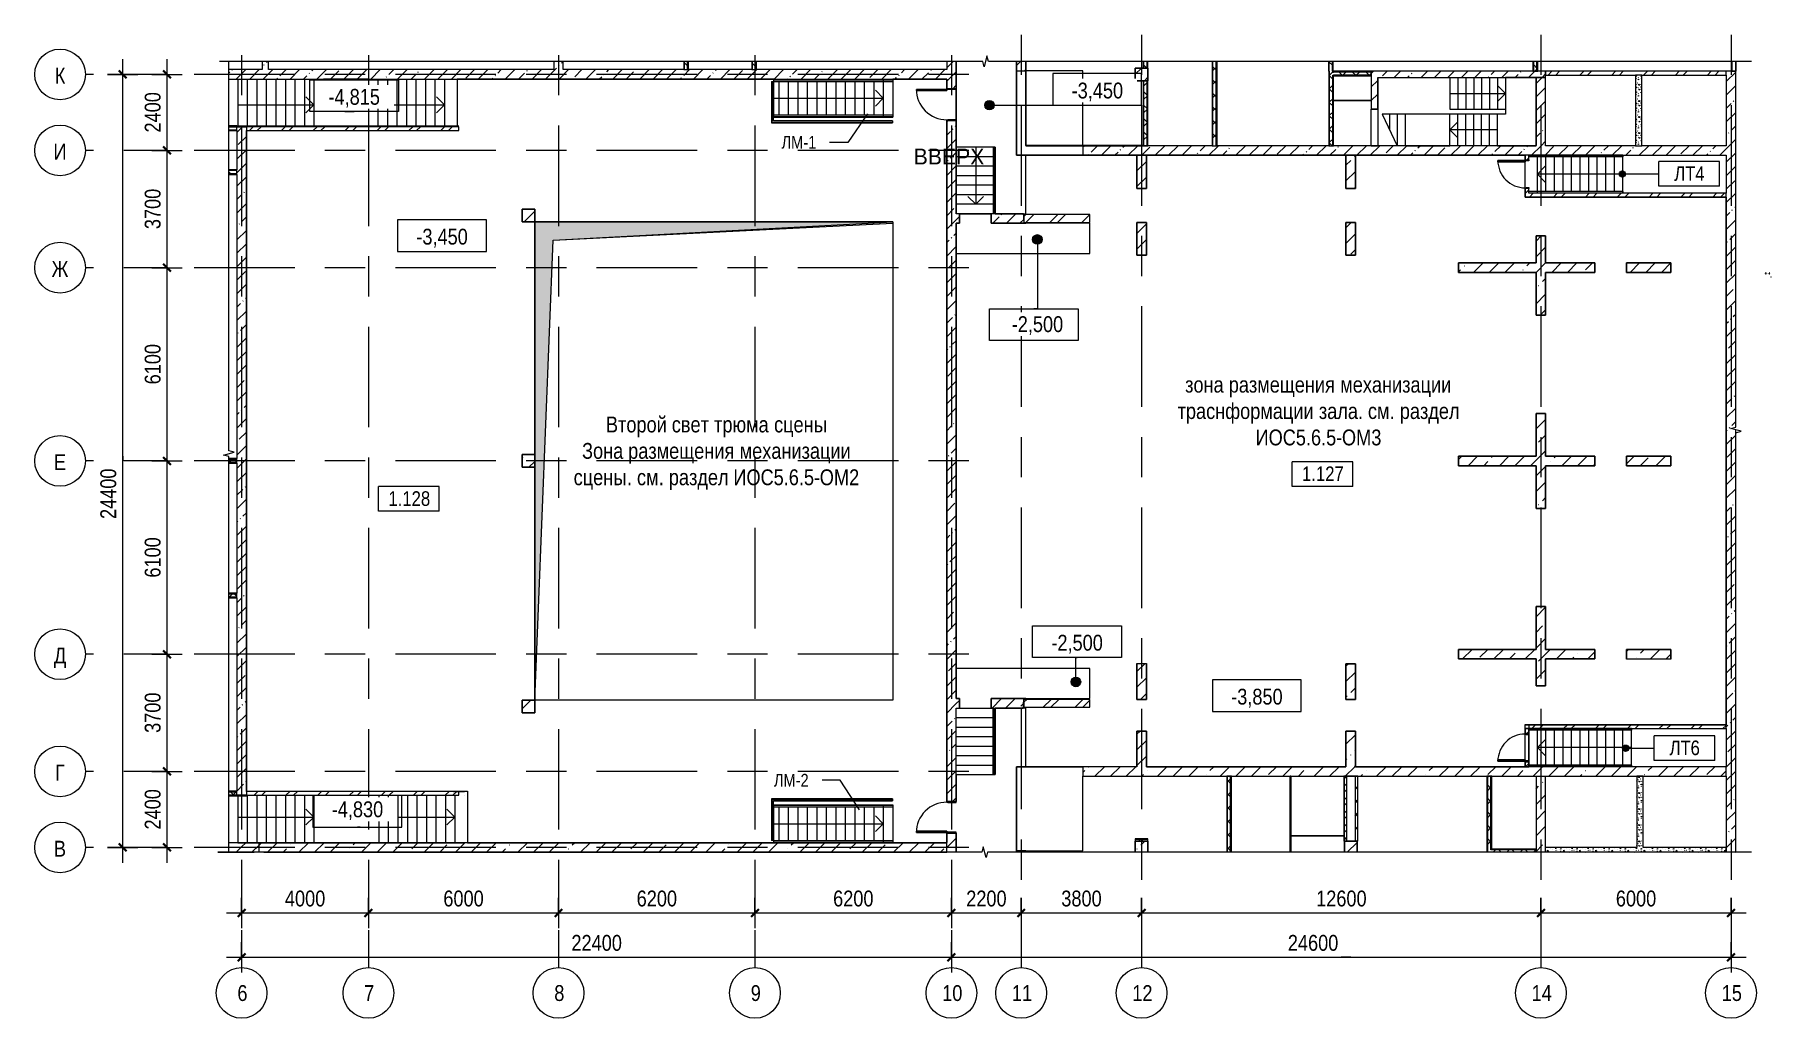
# Model space of a CAD drawing. Header units: millimetres. Extents: x 46431 to 216095, y -43515 to 31605.
# Drawn here: x 161296 to 216095, y -21274 to 9770 of the extents above; entities that cross this region are included whole.
import ezdxf

# ---------------------------------------------------------------- set-up
doc = ezdxf.new("R2010")
doc.units = ezdxf.units.MM
doc.linetypes.add('Осевые', pattern=[6350, 1270, -952.5, 3175, -952.5])
doc.linetypes.add('Штрих', pattern=[1270, 635, -635])
for name, color, linetype, lineweight in [('Верхние поручни', 7, 'Continuous', 9), ('Высотные отметки', 7, 'Continuous', 9), ('Двери', 7, 'Continuous', 9), ('Каркас_Импост', 7, 'Continuous', 9), ('Колонны', 7, 'Continuous', 9), ('Колонны-1', 7, 'Continuous', 25), ('Контуры', 7, 'Continuous', 9), ('Линии подступенков-1', 7, 'Continuous', 9), ('Линии свеса', 7, 'Continuous', 9), ('Марки вырезов', 7, 'Continuous', 9), ('Марки помещений', 7, 'Continuous', 9), ('Общие ребра', 7, 'Continuous', 9), ('Ограждение', 7, 'Continuous', 9), ('Оси', 7, 'Continuous', 9), ('Оси-1', 7, 'Continuous', 18), ('Оси-2', 7, 'Осевые', 9), ('Панель', 7, 'Continuous', 9), ('Перекрытия', 7, 'Continuous', 9), ('Перекрытия-1', 7, 'Continuous', 18), ('Поручни', 7, 'Continuous', 9), ('Размеры', 7, 'Continuous', 9), ('Размеры-200', 7, 'Continuous', 9), ('Стены', 7, 'Continuous', 9), ('Стены-1', 7, 'Continuous', 18), ('Стрелки вверх', 7, 'Continuous', 9), ('Текстовые примечания', 7, 'Continuous', 9), ('Тонкие линии', 7, 'Continuous', 18), ('Траектории лестницы', 7, 'Continuous', 9), ('Черная _1 сплошная', 7, 'Continuous', 9), ('Черная _1 сплошная-1', 7, 'Continuous', 18), ('Штриховка разреза-3', 7, 'Continuous', 9), ('Элементы узлов', 7, 'Continuous', 9), ('Элементы узлов-4', 7, 'Continuous', 18)]:
    doc.layers.add(name, color=color, linetype=linetype, lineweight=lineweight)
for name, color, linetype, lineweight, true_color in [('Линии-4', 1, 'Continuous', 18, 0xff0000), ('Невидимые линии-2', 7, 'Штрих', 18, 0x00a600), ('Элементы узлов-5', 1, 'Continuous', 18, 0xff0000)]:
    doc.layers.add(name, color=color, linetype=linetype, lineweight=lineweight, true_color=true_color)
doc.styles.add('Arial Narrow', font='Arial Narrow.ttf', dxfattribs={"height": 500})
doc.styles.add('Arial Narrow_1', font='Arial Narrow.ttf', dxfattribs={"height": 460})
doc.styles.add('Arial Narrow_2', font='Arial Narrow.ttf', dxfattribs={"height": 400})
doc.styles.add('Arial Narrow_3', font='Arial Narrow.ttf', dxfattribs={"height": 2.5})
doc.styles.add('Arial Narrow_4', font='Arial Narrow.ttf', dxfattribs={"height": 3.5})
doc.styles.add('Gabriola', font='', dxfattribs={"height": 500})
doc.styles.get('Gabriola').set_extended_font_data('Gabriola')
doc.dimstyles.new('Диагональ_-_2_5_мм_Arial_narrow', dxfattribs={"dimscale": 304.8, "dimtxt": 511.715487, "dimasz": 0.787402, "dimexe": 1.574803, "dimexo": 0.0625, "dimgap": 0.19685, "dimtad": 1, "dimdec": 0, "dimzin": 0, "dimdsep": 46, "dimtxsty": 'Arial Narrow', "dimblk1": 'OBLIQUE', "dimblk2": 'OBLIQUE', "dimsah": 1, "dimcen": 0.09, "dimdle": 1.574803, "dimazin": 0, "dimtfac": 1, "dimtdec": 4, "dimtix": 1, "dimtmove": 1, "dimatfit": 3, "dimfxl": 1.574803, "dimfxlon": 1, "dimtvp": 1, "dimtolj": 1, "dimtzin": 0, "dimarcsym": 2})
doc.dimstyles.new('Диагональ_-_2_5_мм_Arial_narrow_1', dxfattribs={"dimscale": 304.8, "dimtxt": 511.715487, "dimasz": 0.787402, "dimexe": 1.574803, "dimexo": 0.0625, "dimgap": 0.19685, "dimtad": 1, "dimdec": 0, "dimzin": 0, "dimdsep": 46, "dimtxsty": 'Arial Narrow', "dimblk1": 'OBLIQUE', "dimblk2": 'OBLIQUE', "dimsah": 1, "dimcen": 0.09, "dimdle": 1.574803, "dimazin": 0, "dimtfac": 1, "dimtdec": 4, "dimtix": 1, "dimtmove": 0, "dimatfit": 3, "dimfxl": 1.574803, "dimfxlon": 1, "dimtvp": 1, "dimtolj": 1, "dimtzin": 0, "dimarcsym": 2})
pattern_1 = [(315, (86096.3, 20.32), (507.9997, 0), [7.184, -711.236]), (63.435, (86172.5, 76.2), (-0.0009, 508.0002), [11.359, -1124.563]), (90, (86015, 60.96), (-508, 508), [10.16, -497.84]), (315, (85893.1, 127), (507.9997, 0), [7.184, -711.236]), (270, (86223.3, 40.64), (508, -508), [6.706, -501.294]), (270, (86106.45, 386.1), (508, -508), [6.706, -501.294]), (45, (86177.57, 441.96), (0, 507.9997), [7.184, -711.236]), (90, (86075.97, 182.9), (-508, 508), [6.706, -501.294]), (90, (86015, 259.1), (-508, 508), [6.706, -501.294]), (270, (86172.5, 238.76), (508, -508), [6.706, -501.294]), (45, (86020.1, 426.72), (0, 507.9997), [7.184, -711.236]), (45, (85913.4, 284.48), (0, 507.9997), [7.184, -711.236]), (270, (85903.25, 492.76), (508, -508), [6.706, -501.294]), (315, (86228.37, 406.4), (507.9997, 0), [7.184, -711.236]), (90, (86370.6, 71.1), (-508, 508), [6.706, -501.294]), (315, (86248.7, 137.16), (507.9997, 0), [7.184, -711.236]), (90, (86370.6, 264.16), (-508, 508), [10.16, -497.84]), (90, (86375.7, 436.9), (-508, 508), [6.706, -501.294]), (90, (86269, 294.64), (-508, 508), [6.706, -501.294]), (315, (86253.77, 497.84), (507.9997, 0), [7.184, -711.236]), (0, (86370.6, 497.84), (508, 508), [6.706, -501.294]), (315, (85984.53, 508), (507.9997, 0), [7.184, -711.236]), (270, (86126.77, 132.1), (508, -508), [6.706, -501.294]), (0, (86345.2, 172.7), (508, 508), [6.706, -501.294]), (56.31, (86167.41, 5.08), (507.99879, 1016.00085), [18.316, -1813.304]), (315, (86177.57, 20.32), (507.9997, 0), [14.368, -704.052]), (194.036, (86187.73, 10.16), (-1524.00192, -507.99336), [20.945, -2073.592]), (60.255, (85923.57, 45.72), (508.00199, 1015.99946), [40.956, -4054.671]), (293.199, (85943.89, 81.28), (508.006508, -1015.996307), [38.688, -3830.124]), (180, (85959.13, 45.7), (-508, -508), [35.56, -472.44]), (63.435, (85913.41, 213.36), (-0.0009, 508.0002), [22.718, -1113.204]), (315, (85923.57, 233.68), (507.9997, 0), [14.368, -704.052]), (206.565, (85933.73, 223.52), (-508.00066, -508.0002), [22.718, -1113.204]), (66.801, (86279.17, 50.8), (1016.01901, 2539.993042), [38.688, -3830.124]), (296.565, (86294.41, 86.36), (508.0002, -508.00066), [34.078, -1101.845]), (189.462, (86309.65, 55.88), (-2540.002556, -507.985985), [30.901, -3059.143]), (82.875, (86096.29, 248.92), (-0.000517, 507.999884), [40.956, -4054.671]), (315, (86101.37, 289.56), (507.9997, 0), [35.921, -682.5]), (206.565, (86126.77, 264.16), (-508.00066, -508.0002), [34.078, -1101.845]), (71.565, (86269.01, 223.52), (0.00014, 507.99998), [16.064, -1590.373]), (326.31, (86274.09, 238.76), (1016.00085, -507.99879), [18.316, -1813.304]), (194.036, (86289.33, 228.6), (-1524.00192, -507.99336), [20.945, -2073.592]), (60.255, (86060.73, 472.44), (508.00199, 1015.99946), [40.956, -4054.671]), (288.435, (86081.05, 508), (508.0012, -1015.99951), [32.129, -1574.308]), (189.462, (86091.21, 477.52), (-2540.002556, -507.985985), [30.901, -3059.143]), (63.435, (85933.73, 411.48), (-0.0009, 508.0002), [34.078, -1101.845]), (296.565, (85948.97, 441.96), (508.0002, -508.00066), [34.078, -1101.845]), (180, (85964.2, 411.5), (-508, -508), [30.48, -477.52]), (56.31, (85999.77, 320.04), (507.99879, 1016.00085), [18.316, -1813.304]), (326.31, (86009.93, 335.28), (1016.00085, -507.99879), [18.316, -1813.304]), (191.31, (86025.17, 325.12), (-2031.99947, -508.00241), [25.903, -2564.399]), (63.435, (86172.5, 365.76), (-0.0009, 508.0002), [22.718, -1113.204]), (326.31, (86182.65, 386.08), (1016.00085, -507.99879), [18.316, -1813.304]), (201.801, (86197.89, 375.92), (-1016.00392, -507.992605), [27.357, -2708.307]), (60.255, (86284.25, 416.56), (508.00199, 1015.99946), [40.956, -4054.671]), (288.435, (86304.57, 452.12), (508.0012, -1015.99951), [32.129, -1574.308]), (189.462, (86314.73, 421.64), (-2540.002556, -507.985985), [30.901, -3059.143]), (56.31, (86355.37, 330.2), (507.99879, 1016.00085), [18.316, -1813.304]), (315, (86365.53, 345.44), (507.9997, 0), [14.368, -704.052]), (194.036, (86375.69, 335.28), (-1524.00192, -507.99336), [20.945, -2073.592])]
pattern_2 = [(45, (85893.1, 0), (-493.914, 493.914), []), (45, (86387, 0), (-493.914, 493.914), [873.125, -174.625, 6.706, -167.919])]
pattern_3 = [(45, (85893.1, 0), (-424.264, 424.264), [600, -100, 20, -100]), (45, (85893.1, 424), (-424.264, 424.264), [])]
pattern_4 = [(45, (85893.1, 0), (-502.8943, 502.8943), []), (45, (85893.1, 762), (-502.8943, 502.8943), [])]
pattern_5 = [(45, (85893.1, 0), (-212.132, 212.132), []), (135, (85893.1, 0), (-212.132, -212.132), [])]
pattern_6 = [(45, (0, 0), (-493.914, 493.914), []), (45, (493.9, 0), (-493.914, 493.914), [873.125, -174.625, 6.706, -167.919])]

msp = doc.modelspace()

# ---------------------------------------------------------------- texts
at = {"layer": 'Марки помещений', "char_height": 460, "attachment_point": 1, "style": 'Arial Narrow_1'}
for s, insert, width in [('ЛТ', (213036.5, 5618.4), 801.687), ('\\fArial Narrow|b0|i0|c204|p34|;4', (213697.9, 5618.4), 352.742), ('1.127', (201285.8, -3858), 1587.341), ('1.128', (172456.8, -4640.5), 1587.341), ('ЛТ', (212887.2, -12508.7), 801.687), ('\\fArial Narrow|b0|i0|c204|p34|;6', (213548.6, -12508.7), 352.742)]:
    msp.add_mtext(s, dxfattribs=dict(at, insert=insert, width=width))
at = {"layer": 'Оси', "char_height": 500, "attachment_point": 1, "style": 'Arial Narrow'}
for s, insert, width in [('\\fArial Narrow|b0|i0|c204|p34|;К', (161928.2, 8727.7), 400.844), ('\\fArial Narrow|b0|i0|c204|p34|;И', (161888.2, 6327.7), 497.046), ('\\fArial Narrow|b0|i0|c204|p34|;Ж', (161829.2, 2627.7), 641.35), ('\\fArial Narrow|b0|i0|c204|p34|;Е', (161901.2, -3472.3), 464.979), ('\\fArial Narrow|b0|i0|c204|p34|;Д', (161901.2, -9572.3), 464.979), ('\\fArial Narrow|b0|i0|c204|p34|;Г', (161941.2, -13272.3), 368.776), ('\\fArial Narrow|b0|i0|c204|p34|;В', (161901.2, -15672.3), 464.979), ('\\fArial Narrow|b0|i0|c204|p34|;6', (167691.5, -20228.4), 384.81), ('\\fArial Narrow|b0|i0|c204|p34|;7', (171691.5, -20228.4), 384.81), ('\\fArial Narrow|b0|i0|c204|p34|;8', (177691.5, -20228.4), 384.81), ('\\fArial Narrow|b0|i0|c204|p34|;9', (183891.5, -20228.4), 384.81), ('10', (189932.5, -20228.4), 769.62), ('11', (192132.5, -20228.4), 769.62), ('12', (195932.5, -20228.4), 769.62), ('14', (208532.5, -20228.4), 769.62), ('15', (214532.5, -20228.4), 769.62)]:
    msp.add_mtext(s, dxfattribs=dict(at, insert=insert, width=width))
at = {"layer": 'Текстовые примечания', "attachment_point": 1}
for s, insert, char_height, width, style in [('ЛМ', (184863.6, 6573.2), 400, 833.755, 'Arial Narrow_2'), ('-1', (185551.6, 6573.2), 400, 513.08, 'Arial Narrow_2'), ('Условные', (215911.9, 2270.4), 3.5, 23.008, 'Arial Narrow_4'), ('\\fArial Narrow|b0|i0|c204|p34|; ', (215930.9, 2270.4), 3.5, 1.363, 'Arial Narrow_4'), ('обозначения', (215932, 2270.4), 3.5, 29.342, 'Arial Narrow_4'), ('Стены', (215939, 2257.8), 2.5, 10.502, 'Arial Narrow_3'), ('Стены', (215939, 2248.8), 2.5, 10.502, 'Arial Narrow_3'), ('Стены', (215939, 2236), 2.5, 10.502, 'Arial Narrow_3'), ('Стены', (215939, 2227.8), 2.5, 10.502, 'Arial Narrow_3'), ('на', (215939, 2244.6), 2.5, 3.848, 'Arial Narrow_3'), ('\\fArial Narrow|b0|i0|c204|p34|; ', (215942.2, 2244.6), 2.5, 0.962, 'Arial Narrow_3'), ('металлическом', (215943, 2244.6), 2.5, 25.173, 'Arial Narrow_3'), ('\\fArial Narrow|b0|i0|c204|p34|; ', (215947.7, 2248.8), 2.5, 0.962, 'Arial Narrow_3'), ('\\fArial Narrow|b0|i0|c204|p34|; ', (215947.7, 2236), 2.5, 0.962, 'Arial Narrow_3'), ('\\fArial Narrow|b0|i0|c204|p34|; ', (215947.7, 2227.8), 2.5, 0.962, 'Arial Narrow_3'), (', ', (215947.7, 2257.8), 2.5, 1.924, 'Arial Narrow_3'), ('из', (215948.5, 2248.8), 2.5, 3.527, 'Arial Narrow_3'), ('из', (215948.5, 2236), 2.5, 3.527, 'Arial Narrow_3'), ('из', (215948.5, 2227.8), 2.5, 3.527, 'Arial Narrow_3'), ('колонны', (215949.3, 2257.8), 2.5, 13.789, 'Arial Narrow_3'), ('\\fArial Narrow|b0|i0|c204|p34|; ', (215951.4, 2248.8), 2.5, 0.962, 'Arial Narrow_3'), ('\\fArial Narrow|b0|i0|c204|p34|; ', (215951.4, 2236), 2.5, 0.962, 'Arial Narrow_3'), ('\\fArial Narrow|b0|i0|c204|p34|; ', (215951.4, 2227.8), 2.5, 0.962, 'Arial Narrow_3'), ('гипсокартонных', (215952.2, 2248.8), 2.5, 25.895, 'Arial Narrow_3'), ('газобетонных', (215952.2, 2236), 2.5, 22.367, 'Arial Narrow_3'), ('кирпича', (215952.2, 2227.8), 2.5, 12.987, 'Arial Narrow_3'), ('\\fArial Narrow|b0|i0|c204|p34|; ', (215960.6, 2257.8), 2.5, 0.962, 'Arial Narrow_3'), ('\\fArial Narrow|b0|i0|c204|p34|;и', (215961.4, 2257.8), 2.5, 1.924, 'Arial Narrow_3'), ('\\fArial Narrow|b0|i0|c204|p34|; ', (215963, 2257.8), 2.5, 0.962, 'Arial Narrow_3'), ('\\fArial Narrow|b0|i0|c204|p34|; ', (215963.7, 2244.6), 2.5, 0.962, 'Arial Narrow_3'), ('пилоны', (215963.8, 2257.8), 2.5, 12.266, 'Arial Narrow_3'), ('каркасе', (215964.5, 2244.6), 2.5, 12.506, 'Arial Narrow_3'), ('\\fArial Narrow|b0|i0|c204|p34|; ', (215970.6, 2236), 2.5, 0.962, 'Arial Narrow_3'), ('блоков', (215971.4, 2236), 2.5, 11.224, 'Arial Narrow_3'), ('\\fArial Narrow|b0|i0|c204|p34|; ', (215973.5, 2248.8), 2.5, 0.962, 'Arial Narrow_3'), ('\\fArial Narrow|b0|i0|c204|p34|; ', (215973.9, 2257.8), 2.5, 0.962, 'Arial Narrow_3'), ('листов', (215974.3, 2248.8), 2.5, 11.063, 'Arial Narrow_3'), ('из', (215974.7, 2257.8), 2.5, 3.527, 'Arial Narrow_3'), ('\\fArial Narrow|b0|i0|c204|p34|;)', (215974.9, 2244.6), 2.5, 1.122, 'Arial Narrow_3'), ('\\fArial Narrow|b0|i0|c204|p34|; ', (215977.6, 2257.8), 2.5, 0.962, 'Arial Narrow_3'), ('железобетона', (215978.4, 2257.8), 2.5, 23.008, 'Arial Narrow_3'), (' (', (215983.5, 2248.8), 2.5, 2.084, 'Arial Narrow_3'), ('два', (215985.2, 2248.8), 2.5, 5.772, 'Arial Narrow_3'), ('\\fArial Narrow|b0|i0|c204|p34|; ', (215989.9, 2248.8), 2.5, 0.962, 'Arial Narrow_3'), ('листа', (215990.7, 2248.8), 2.5, 9.219, 'Arial Narrow_3'), ('±0,000', (216028.8, 2257.4), 2.5, 10.983, 'Arial Narrow_3'), ('1.001', (216029.5, 2242.4), 2.5, 8.658, 'Arial Narrow_3'), ('Отметка', (216053.9, 2257.4), 2.5, 13.709, 'Arial Narrow_3'), ('Этаж', (216053.9, 2235.1), 2.5, 8.338, 'Arial Narrow_3'), ('Эвакуационный', (216053.9, 2219.7), 2.5, 25.654, 'Arial Narrow_3'), ('Номер', (216053.9, 2248.7), 2.5, 10.662, 'Arial Narrow_3'), ('Вход', (216053.9, 2227.3), 2.5, 8.017, 'Arial Narrow_3'), ('\\fArial Narrow|b0|i0|c204|p34|; ', (216062.7, 2248.7), 2.5, 0.962, 'Arial Narrow_3'), ('помещения', (216063.5, 2248.7), 2.5, 18.759, 'Arial Narrow_3'), ('\\fArial Narrow|b0|i0|c204|p34|; ', (216065.2, 2257.4), 2.5, 0.962, 'Arial Narrow_3'), ('чистого', (216066, 2257.4), 2.5, 12.266, 'Arial Narrow_3'), ('\\fArial Narrow|b0|i0|c204|p34|; ', (216075.1, 2219.7), 2.5, 0.962, 'Arial Narrow_3'), ('выход', (216075.8, 2219.7), 2.5, 10.101, 'Arial Narrow_3'), ('\\fArial Narrow|b0|i0|c204|p34|; ', (216076.1, 2257.4), 2.5, 0.962, 'Arial Narrow_3'), ('пола', (216076.9, 2257.4), 2.5, 7.776, 'Arial Narrow_3'), ('\\fArial Narrow|b0|i0|c204|p34|; ', (198816.7, -1024.8), 500, 192.405, 'Arial Narrow'), ('\\fArial Narrow|b0|i0|c204|p34|; ', (202335.7, -1024.8), 500, 192.405, 'Arial Narrow'), ('\\fArial Narrow|b0|i0|c204|p34|; ', (206000.2, -1024.8), 500, 192.405, 'Arial Narrow'), ('зона', (197599.6, -1024.8), 500, 1475.105, 'Arial Narrow'), ('размещения', (198975.5, -1024.8), 500, 4072.573, 'Arial Narrow'), ('механизации', (202494.4, -1024.8), 500, 4248.944, 'Arial Narrow'), ('траснформации', (197361.5, -1858.3), 500, 5210.969, 'Arial Narrow'), ('\\fArial Narrow|b0|i0|c204|p34|; ', (201661, -1858.3), 500, 192.405, 'Arial Narrow'), ('зала', (201819.7, -1858.3), 500, 1491.139, 'Arial Narrow'), ('см', (203367.6, -1858.3), 500, 833.755, 'Arial Narrow'), ('раздел', (204373, -1858.3), 500, 2276.792, 'Arial Narrow'), ('\\fArial Narrow|b0|i0|c204|p34|; ', (206251.5, -1858.3), 500, 176.371, 'Arial Narrow'), ('Второй', (179322.2, -2282), 500, 2324.894, 'Arial Narrow'), ('\\fArial Narrow|b0|i0|c204|p34|; ', (181240.5, -2282), 500, 192.405, 'Arial Narrow'), ('свет', (181399.2, -2282), 500, 1427.004, 'Arial Narrow'), ('\\fArial Narrow|b0|i0|c204|p34|; ', (182576.6, -2282), 500, 192.405, 'Arial Narrow'), ('трюма', (182735.4, -2282), 500, 2100.421, 'Arial Narrow'), ('\\fArial Narrow|b0|i0|c204|p34|; ', (184468.4, -2282), 500, 192.405, 'Arial Narrow'), ('сцены', (184627.1, -2282), 500, 2036.286, 'Arial Narrow'), ('ИОС', (199822.1, -2691.7), 500, 1539.24, 'Arial Narrow'), ('5.6.5-', (201092.1, -2691.7), 500, 1763.713, 'Arial Narrow'), ('ОМ', (202547.3, -2691.7), 500, 1122.362, 'Arial Narrow'), ('. ', (203050.1, -1858.3), 500, 384.81, 'Arial Narrow'), ('\\fArial Narrow|b0|i0|c204|p34|;3', (203473.4, -2691.7), 500, 384.81, 'Arial Narrow'), ('. ', (204055.5, -1858.3), 500, 384.81, 'Arial Narrow'), ('Зона', (178568.2, -3115.5), 500, 1571.307, 'Arial Narrow'), ('\\fArial Narrow|b0|i0|c204|p34|; ', (179864.6, -3115.5), 500, 192.405, 'Arial Narrow'), ('размещения', (180023.4, -3115.5), 500, 4072.573, 'Arial Narrow'), ('\\fArial Narrow|b0|i0|c204|p34|; ', (183383.6, -3115.5), 500, 192.405, 'Arial Narrow'), ('механизации', (183542.3, -3115.5), 500, 4248.944, 'Arial Narrow'), ('\\fArial Narrow|b0|i0|c204|p34|; ', (187048.1, -3115.5), 500, 192.405, 'Arial Narrow'), ('сцены', (178303.6, -3948.9), 500, 2036.286, 'Arial Narrow'), ('. ', (179983.7, -3948.9), 500, 384.81, 'Arial Narrow'), ('см', (180301.2, -3948.9), 500, 833.755, 'Arial Narrow'), ('. ', (180989.1, -3948.9), 500, 384.81, 'Arial Narrow'), ('раздел', (181306.6, -3948.9), 500, 2276.793, 'Arial Narrow'), ('\\fArial Narrow|b0|i0|c204|p34|; ', (183185.2, -3948.9), 500, 192.405, 'Arial Narrow'), ('ИОС', (183343.9, -3948.9), 500, 1539.24, 'Arial Narrow'), ('5.6.5-', (184613.9, -3948.9), 500, 1763.713, 'Arial Narrow'), ('ОМ', (186069.1, -3948.9), 500, 1122.363, 'Arial Narrow'), ('\\fArial Narrow|b0|i0|c204|p34|;2', (186995.2, -3948.9), 500, 384.81, 'Arial Narrow'), ('ЛМ', (184623.3, -13561.6), 400, 833.755, 'Arial Narrow_2'), ('-2', (185311.2, -13561.6), 400, 513.08, 'Arial Narrow_2')]:
    msp.add_mtext(s, dxfattribs=dict(at, insert=insert, char_height=char_height, width=width, style=style))
at = {"layer": 'Траектории лестницы', "insert": (189032.8, 6174.6), "char_height": 500, "width": 2347.452, "attachment_point": 1, "line_spacing_factor": 1.972649, "style": 'Gabriola'}
msp.add_mtext('ВВЕРХ', dxfattribs=at)

# ---------------------------------------------------------------- blocks, each defined once
blk = doc.blocks.new('Колонна 22 - Колонна 40-55-733875-Фрагмент плана на отм_ -3_500')
at = {"layer": 'Колонны'}
h = blk.add_hatch(dxfattribs=at)
h.set_pattern_fill('FP_8', color=256, style=0, pattern_type=2)
h.set_pattern_definition(pattern_6)
h.paths.add_polyline_path([(91182, 3867), (91182, 4267), (90782, 4267), (90782, 3867)], flags=0)
h = blk.add_hatch(dxfattribs=at)
h.set_pattern_fill('FP_8', color=256, style=0, pattern_type=2)
h.set_pattern_definition(pattern_6)
h.paths.add_polyline_path([(91182, -3883), (91182, -3483), (90782, -3483), (90782, -3883)], flags=0)
h = blk.add_hatch(dxfattribs=at)
h.set_pattern_fill('FP_8', color=256, style=0, pattern_type=2)
h.set_pattern_definition(pattern_6)
h.paths.add_polyline_path([(91182, -11633), (91182, -11233), (90782, -11233), (90782, -11633)], flags=0)
at = {"layer": 'Колонны-1'}
for p, q in [((91182, 4267), (90782, 4267)), ((90782, 4267), (90782, 3867)), ((90782, 3867), (91182, 3867)), ((91182, 3867), (91182, 4267)), ((91182, -3483), (90782, -3483)), ((90782, -3483), (90782, -3883)), ((91182, -3883), (91182, -3483)), ((90782, -3883), (91182, -3883)), ((91182, -11233), (90782, -11233)), ((90782, -11233), (90782, -11633)), ((91182, -11633), (91182, -11233)), ((90782, -11633), (91182, -11633))]:
    blk.add_line(p, q, dxfattribs=at)
blk = doc.blocks.new('Колонна 30 - Колонна 40-55-736183-Фрагмент плана на отм_ -3_500')
at = {"layer": 'Колонны'}
h = blk.add_hatch(dxfattribs=at)
h.set_pattern_fill('FP_31', color=256, style=0, pattern_type=2)
h.set_pattern_definition([(45, (-32400, 15200), (-493.914, 493.914), []), (45, (-31906.1, 15200), (-493.914, 493.914), [873.125, -174.625, 6.706, -167.919])])
h.paths.add_polyline_path([(78132, 23517), (78132, 23917), (77732, 23917), (77732, 23517)], flags=0)
at = {"layer": 'Колонны-1'}
for p, q in [((78132, 23917), (77732, 23917)), ((77732, 23917), (77732, 23517)), ((78132, 23517), (78132, 23917)), ((77732, 23517), (78132, 23517))]:
    blk.add_line(p, q, dxfattribs=at)
blk = doc.blocks.new('Колонна 39 - Колонна 40-55-738601-Фрагмент плана на отм_ -3_500')
at = {"layer": 'Колонны'}
h = blk.add_hatch(dxfattribs=at)
h.set_pattern_fill('FP_41', color=256, style=0, pattern_type=2)
h.set_pattern_definition([(45, (-46800, -8400), (-493.914, 493.914), []), (45, (-46306.1, -8400), (-493.914, 493.914), [873.125, -174.625, 6.706, -167.919])])
h.paths.add_polyline_path([(63332, -24433), (63732, -24433), (63732, -24083), (63332, -24083)], flags=0)
at = {"layer": 'Колонны-1'}
for p, q in [((63732, -24083), (63332, -24083)), ((63332, -24083), (63332, -24433)), ((63732, -24433), (63732, -24083))]:
    blk.add_line(p, q, dxfattribs=at)
blk = doc.blocks.new('Колонна 40 - Колонна 40-55-738642-Фрагмент плана на отм_ -3_500')
at = {"layer": 'Колонны'}
h = blk.add_hatch(dxfattribs=at)
h.set_pattern_fill('FP_42', color=256, style=0, pattern_type=2)
h.set_pattern_definition([(45, (-53400, -8400), (-493.914, 493.914), []), (45, (-52906.1, -8400), (-493.914, 493.914), [873.125, -174.625, 6.706, -167.919])])
h.paths.add_polyline_path([(63732, -24433), (63732, -24083), (63332, -24083), (63332, -24433)], flags=0)
at = {"layer": 'Колонны-1'}
for p, q in [((63732, -24083), (63332, -24083)), ((63332, -24083), (63332, -24433)), ((63732, -24433), (63732, -24083))]:
    blk.add_line(p, q, dxfattribs=at)
blk = doc.blocks.new('Ограждение - Ограждение-4842398-Фрагмент плана на отм_ -3_500')
at = {"layer": 'Поручни'}
for p, q in [((122552, -12183), (122552, -12133)), ((122822, -12133), (122552, -12133)), ((122822, -12183), (122557, -12183)), ((125792, -12133), (122822, -12133)), ((125792, -12183), (122822, -12183)), ((125792, -12133), (125792, -12183))]:
    blk.add_line(p, q, dxfattribs=at)
blk = doc.blocks.new('Ограждение - Ограждение-4842402-Фрагмент плана на отм_ -3_500')
at = {"layer": 'Поручни'}
for p, q in [((122552, -13332), (122552, -13282)), ((122822, -13332), (122553, -13332)), ((122822, -13282), (122556, -13282)), ((125792, -13282), (122822, -13282)), ((125792, -13332), (122822, -13332)), ((125792, -13282), (125792, -13332))]:
    blk.add_line(p, q, dxfattribs=at)
blk = doc.blocks.new('Ограждение - Ограждение-4842598-Фрагмент плана на отм_ -3_500')
at = {"layer": 'Поручни'}
for p, q in [((122552, 5917), (122552, 5967)), ((122822, 5967), (122552, 5967)), ((122822, 5917), (122552, 5917)), ((125522, 5967), (122822, 5967)), ((125522, 5917), (122822, 5917)), ((125522, 5967), (125522, 5917))]:
    blk.add_line(p, q, dxfattribs=at)
blk = doc.blocks.new('Ограждение - Ограждение-4842602-Фрагмент плана на отм_ -3_500')
at = {"layer": 'Поручни'}
for p, q in [((122552, 4768), (122552, 4818)), ((122822, 4818), (122552, 4818)), ((122822, 4768), (122552, 4768)), ((125522, 4818), (122822, 4818)), ((125522, 4768), (122822, 4768)), ((125522, 4818), (125522, 4768))]:
    blk.add_line(p, q, dxfattribs=at)
blk = doc.blocks.new('Дверь - Однопольная - ДВ2_21х9-6240599-Фрагмент плана на отм_ -3_500')
at = {"layer": 'Двери'}
for p, q in [((-389, 918), (-429, 918)), ((-429, 918), (-429, 60)), ((-389, 60), (-389, 918)), ((-429, 60), (-389, 60))]:
    blk.add_line(p, q, dxfattribs=at)
blk.add_arc((-429, 60), 858, 360, 90, dxfattribs=at)
at = {"layer": 'Каркас_Импост'}
for p, q in [((-430, 60), (-450, 60)), ((-450, 60), (-450, -60)), ((-430, 20), (-430, 60)), ((-420, 20), (-430, 20)), ((-420, -60), (-420, 20)), ((430, 20), (420, 20)), ((420, 20), (420, -60)), ((450, 60), (430, 60)), ((430, 60), (430, 20)), ((450, -60), (450, 60)), ((-450, -60), (-420, -60)), ((420, -60), (450, -60))]:
    blk.add_line(p, q, dxfattribs=at)
at = {"layer": 'Панель'}
for p, q in [((-429, 918), (-389, 918)), ((-429, 60), (-429, 918)), ((-389, 918), (-389, 60)), ((-389, 60), (-429, 60))]:
    blk.add_line(p, q, dxfattribs=at)
blk = doc.blocks.new('Дверь - Однопольная - ДВ2__21х9-6240671-Фрагмент плана на отм_ -3_500')
at = {"layer": 'Двери'}
for p, q in [((-429, -60), (-389, -60)), ((-429, -918), (-429, -60)), ((-389, -60), (-389, -918)), ((-389, -918), (-429, -918))]:
    blk.add_line(p, q, dxfattribs=at)
blk.add_arc((-429, -60), 858, 270, 0, dxfattribs=at)
at = {"layer": 'Каркас_Импост'}
for p, q in [((-450, 60), (-420, 60)), ((-450, -60), (-450, 60)), ((-420, 60), (-420, -20)), ((420, 60), (450, 60)), ((420, -20), (420, 60)), ((450, 60), (450, -60)), ((-430, -60), (-450, -60)), ((-430, -20), (-430, -60)), ((-420, -20), (-430, -20)), ((430, -20), (420, -20)), ((430, -60), (430, -20)), ((450, -60), (430, -60))]:
    blk.add_line(p, q, dxfattribs=at)
at = {"layer": 'Панель'}
for p, q in [((-389, -60), (-429, -60)), ((-429, -60), (-429, -918)), ((-389, -918), (-389, -60)), ((-429, -918), (-389, -918))]:
    blk.add_line(p, q, dxfattribs=at)
blk = doc.blocks.new('Ограждение - Ограждение-4848134-Фрагмент плана на отм_ -3_500')
at = {"layer": 'Поручни'}
for p, q in [((98732, -15663), (102182, -15663)), ((98732, -15713), (102182, -15713)), ((98732, -15727), (102182, -15727)), ((102182, -15663), (102482, -15663)), ((102182, -15713), (102482, -15713)), ((102182, -15727), (102482, -15727)), ((102482, -15663), (102482, -15713)), ((102482, -15707), (102482, -15711)), ((102482, -15707), (102482, -15727))]:
    blk.add_line(p, q, dxfattribs=at)
blk = doc.blocks.new('Ограждение - Ограждение-4848138-Фрагмент плана на отм_ -3_500')
at = {"layer": 'Поручни'}
for p, q in [((98732, -14539), (102182, -14539)), ((98732, -14553), (102182, -14553)), ((98732, -14603), (102182, -14603)), ((102182, -14539), (102482, -14539)), ((102182, -14553), (102482, -14553)), ((102182, -14603), (102482, -14603)), ((102482, -14539), (102482, -14558)), ((102482, -14553), (102482, -14603)), ((102482, -14554), (102482, -14558))]:
    blk.add_line(p, q, dxfattribs=at)
blk = doc.blocks.new('Ограждение - Ограждение-4848992-Фрагмент плана на отм_ -3_500')
at = {"layer": 'Поручни'}
for p, q in [((102476, -14350), (98657, -14350)), ((98657, -14350), (98675, -14368)), ((98675, -14368), (98657, -14350)), ((98657, -14350), (98657, -15663)), ((98676, -14369), (98664, -14357)), ((98664, -14357), (98676, -14369)), ((98671, -14364), (102476, -14364)), ((98671, -15663), (98671, -14364)), ((98672, -14366), (98676, -14370)), ((98721, -14414), (102476, -14414)), ((98721, -15663), (98721, -14414)), ((102476, -14350), (102476, -14368)), ((102476, -14357), (102476, -14369)), ((102476, -14364), (102476, -14414)), ((102476, -14366), (102476, -14370)), ((98675, -15663), (98657, -15663)), ((98676, -15663), (98664, -15663)), ((98721, -15663), (98671, -15663)), ((98676, -15663), (98672, -15663))]:
    blk.add_line(p, q, dxfattribs=at)
blk = doc.blocks.new('Ограждение - Ограждение-4849015-Фрагмент плана на отм_ -3_500')
at = {"layer": 'Поручни'}
for p, q in [((98657, 8297), (98675, 8297)), ((98657, 8297), (98657, 6985)), ((98664, 8297), (98676, 8297)), ((98671, 8297), (98721, 8297)), ((98671, 6998), (98671, 8297)), ((98672, 8297), (98676, 8297)), ((98721, 7048), (98721, 8297)), ((98675, 7002), (98657, 6985)), ((98657, 6985), (98675, 7002)), ((98657, 6985), (102476, 6985)), ((98664, 6991), (98676, 7004)), ((98676, 7004), (98664, 6991)), ((102476, 6998), (98671, 6998)), ((98676, 7004), (98672, 7000)), ((102476, 7048), (98721, 7048)), ((102476, 7048), (102476, 6998)), ((102476, 7004), (102476, 6991)), ((102476, 7004), (102476, 7000)), ((102476, 7002), (102476, 6985))]:
    blk.add_line(p, q, dxfattribs=at)
blk = doc.blocks.new('Ограждение - Ограждение-4849371-Фрагмент плана на отм_ -3_500')
at = {"layer": 'Поручни'}
for p, q in [((98732, 7237), (102182, 7237)), ((98732, 7187), (102182, 7187)), ((98732, 7173), (102182, 7173)), ((102182, 7237), (102482, 7237)), ((102182, 7187), (102482, 7187)), ((102182, 7173), (102482, 7173)), ((102482, 7237), (102482, 7187)), ((102482, 7193), (102482, 7189)), ((102482, 7193), (102482, 7173))]:
    blk.add_line(p, q, dxfattribs=at)
blk = doc.blocks.new('Ограждение - Ограждение-4849375-Фрагмент плана на отм_ -3_500')
at = {"layer": 'Поручни'}
for p, q in [((98732, 8361), (102182, 8361)), ((98732, 8347), (102182, 8347)), ((98732, 8297), (102182, 8297)), ((102182, 8361), (102482, 8361)), ((102182, 8347), (102482, 8347)), ((102182, 8297), (102482, 8297)), ((102482, 8361), (102482, 8342)), ((102482, 8347), (102482, 8297)), ((102482, 8346), (102482, 8342))]:
    blk.add_line(p, q, dxfattribs=at)
blk = doc.blocks.new('Дверь - Однопольная - ДВ2__21х10-6240680-Фрагмент плана на отм_ -3_500')
at = {"layer": 'Двери'}
for p, q in [((-479, -150), (-439, -150)), ((-479, -1108), (-479, -150)), ((-439, -150), (-439, -1108)), ((-439, -1108), (-479, -1108))]:
    blk.add_line(p, q, dxfattribs=at)
blk.add_arc((-479, -150), 958, 270, 0, dxfattribs=at)
at = {"layer": 'Каркас_Импост'}
for p, q in [((-500, 150), (-470, 150)), ((-500, -150), (-500, 150)), ((-470, 150), (-470, -110)), ((470, 150), (500, 150)), ((470, -110), (470, 150)), ((500, 150), (500, -150)), ((-480, -150), (-500, -150)), ((-480, -110), (-480, -150)), ((-470, -110), (-480, -110)), ((480, -110), (470, -110)), ((480, -150), (480, -110)), ((500, -150), (480, -150))]:
    blk.add_line(p, q, dxfattribs=at)
at = {"layer": 'Панель'}
for p, q in [((-439, -150), (-479, -150)), ((-479, -150), (-479, -1108)), ((-439, -1108), (-439, -150)), ((-479, -1108), (-439, -1108))]:
    blk.add_line(p, q, dxfattribs=at)
blk = doc.blocks.new('Дверь - Однопольная - ДВ2_21х10-6240672-Фрагмент плана на отм_ -3_500')
at = {"layer": 'Двери'}
for p, q in [((-439, 1108), (-479, 1108)), ((-479, 1108), (-479, 150)), ((-439, 150), (-439, 1108)), ((-479, 150), (-439, 150))]:
    blk.add_line(p, q, dxfattribs=at)
blk.add_arc((-479, 150), 958, 360, 90, dxfattribs=at)
at = {"layer": 'Каркас_Импост'}
for p, q in [((-480, 150), (-500, 150)), ((-500, 150), (-500, -150)), ((-480, 110), (-480, 150)), ((-470, 110), (-480, 110)), ((-470, -150), (-470, 110)), ((480, 110), (470, 110)), ((470, 110), (470, -150)), ((500, 150), (480, 150)), ((480, 150), (480, 110)), ((500, -150), (500, 150)), ((-500, -150), (-470, -150)), ((470, -150), (500, -150))]:
    blk.add_line(p, q, dxfattribs=at)
at = {"layer": 'Панель'}
for p, q in [((-479, 1108), (-439, 1108)), ((-479, 150), (-479, 1108)), ((-439, 1108), (-439, 150)), ((-439, 150), (-479, 150))]:
    blk.add_line(p, q, dxfattribs=at)
blk = doc.blocks.new('Тип верхнего поручня - Верхний поручень_Внутренний_-8465325-Фрагмент плана на отм_ -3_500')
at = {"layer": 'Верхние поручни'}
for p, q in [((105685, 6217), (105645, 6217)), ((105645, 6217), (105645, 4117)), ((105685, 6217), (105685, 4117)), ((105685, 4117), (105645, 4117))]:
    blk.add_line(p, q, dxfattribs=at)
blk = doc.blocks.new('Тип верхнего поручня - Верхний поручень_Внутренний_-8465411-Фрагмент плана на отм_ -3_500')
at = {"layer": 'Верхние поручни'}
for p, q in [((105645, -11483), (105685, -11483)), ((105645, -13583), (105645, -11483)), ((105685, -13583), (105685, -11483)), ((105645, -13583), (105685, -13583))]:
    blk.add_line(p, q, dxfattribs=at)
blk = doc.blocks.new('Линия разрыва1 - М 200-5354920-Фрагмент плана на отм_ -3_500')
at = {"layer": 'Элементы узлов'}
for p, q in [((-88, 0), (-12380, 0)), ((-44, 170), (-88, 0)), ((45, -172), (-44, 170)), ((90, 0), (45, -172)), ((12580, 0), (90, 0))]:
    blk.add_line(p, q, dxfattribs=at)
blk = doc.blocks.new('Линия разрыва1 - М 200-5815316-Фрагмент плана на отм_ -3_500')
at = {"layer": 'Элементы узлов'}
for p, q in [((-88, 0), (-24200, 0)), ((-44, 170), (-88, 0)), ((45, -172), (-44, 170)), ((90, 0), (45, -172)), ((24200, 0), (90, 0))]:
    blk.add_line(p, q, dxfattribs=at)
blk = doc.blocks.new('Линия разрыва1 - М 200-5354973-Фрагмент плана на отм_ -3_500')
at = {"layer": 'Элементы узлов'}
for p, q in [((-88, 0), (-11630, 0)), ((-44, -170), (-88, 0)), ((45, 172), (-44, -170)), ((90, 0), (45, 172)), ((13330, 0), (90, 0))]:
    blk.add_line(p, q, dxfattribs=at)
blk = doc.blocks.new('Линия разрыва1 - М 200-5815359-Фрагмент плана на отм_ -3_500')
at = {"layer": 'Элементы узлов'}
for p, q in [((-88, 0), (-24175, 0)), ((-44, -170), (-88, 0)), ((45, 172), (-44, -170)), ((90, 0), (45, 172)), ((24175, 0), (90, 0))]:
    blk.add_line(p, q, dxfattribs=at)
blk = doc.blocks.new('Ось сетки - По умолчанию 2-349628-Фрагмент плана на отм_ -3_500')
at = {"layer": 'Оси-1'}
blk.add_circle((0, 0), 4, dxfattribs=at)
blk = doc.blocks.new('DIMBLOCK33-Фрагмент плана на отм_ -3_500')
at = {"layer": 'Размеры-200', "lineweight": 35, "transparency": 16777216}
for points in [[(165473, -13483), (165353, -13363), (165593, -13603)], [(165473, -15883), (165353, -15763), (165593, -16003)]]:
    blk.add_hatch(color=256, dxfattribs=at).paths.add_polyline_path(points, flags=0)
at = {"layer": 'Размеры-200', "transparency": 16777216}
for p, q in [((164993, -13483), (165953, -13483)), ((165473, -13483), (164993, -13483)), ((165473, -16363), (165473, -13483)), ((164993, -15883), (165953, -15883)), ((165473, -15883), (164993, -15883))]:
    blk.add_line(p, q, dxfattribs=at)
at = {"layer": 'Размеры-200', "lineweight": 35, "transparency": 16777216}
for p, q in [((165473, -13483), (165353, -13363)), ((165353, -13363), (165593, -13603)), ((165593, -13603), (165473, -13483)), ((165473, -15883), (165353, -15763)), ((165353, -15763), (165593, -16003)), ((165593, -16003), (165473, -15883))]:
    blk.add_line(p, q, dxfattribs=at)
at = {"layer": 'Размеры-200', "color": 0, "transparency": 16777216, "insert": (164767, -15316), "char_height": 500, "width": 1520.53, "attachment_point": 1, "rotation": 90, "line_spacing_factor": 0.974696, "style": 'Arial Narrow'}
blk.add_mtext('2400', dxfattribs=at)
blk = doc.blocks.new('_Oblique')
at = {"color": 0, "linetype": 'ByBlock', "lineweight": -2}
blk.add_line((-0.5, -0.5), (0.5, 0.5), dxfattribs=at)
blk = doc.blocks.new('DIMBLOCK34-Фрагмент плана на отм_ -3_500')
at = {"layer": 'Размеры-200', "lineweight": 35, "transparency": 16777216}
for points in [[(165473, -9783), (165353, -9663), (165593, -9903)], [(165473, -13483), (165353, -13363), (165593, -13603)]]:
    blk.add_hatch(color=256, dxfattribs=at).paths.add_polyline_path(points, flags=0)
at = {"layer": 'Размеры-200', "transparency": 16777216}
for p, q in [((164993, -9783), (165953, -9783)), ((165473, -9783), (164993, -9783)), ((165473, -13483), (165473, -9783)), ((164993, -13483), (165953, -13483)), ((165473, -13483), (164993, -13483))]:
    blk.add_line(p, q, dxfattribs=at)
at = {"layer": 'Размеры-200', "lineweight": 35, "transparency": 16777216}
for p, q in [((165473, -9783), (165353, -9663)), ((165353, -9663), (165593, -9903)), ((165593, -9903), (165473, -9783)), ((165473, -13483), (165353, -13363)), ((165353, -13363), (165593, -13603)), ((165593, -13603), (165473, -13483))]:
    blk.add_line(p, q, dxfattribs=at)
at = {"layer": 'Размеры-200', "color": 0, "transparency": 16777216, "insert": (164767, -12266), "char_height": 500, "width": 1520.53, "attachment_point": 1, "rotation": 90, "line_spacing_factor": 0.974696, "style": 'Arial Narrow'}
blk.add_mtext('3700', dxfattribs=at)
blk = doc.blocks.new('DIMBLOCK35-Фрагмент плана на отм_ -3_500')
at = {"layer": 'Размеры-200', "lineweight": 35, "transparency": 16777216}
for points in [[(165473, -3683), (165353, -3563), (165593, -3803)], [(165473, -9783), (165353, -9663), (165593, -9903)]]:
    blk.add_hatch(color=256, dxfattribs=at).paths.add_polyline_path(points, flags=0)
at = {"layer": 'Размеры-200', "transparency": 16777216}
for p, q in [((164993, -3683), (165953, -3683)), ((165473, -3683), (164993, -3683)), ((165473, -9783), (165473, -3683)), ((164993, -9783), (165953, -9783)), ((165473, -9783), (164993, -9783))]:
    blk.add_line(p, q, dxfattribs=at)
at = {"layer": 'Размеры-200', "lineweight": 35, "transparency": 16777216}
for p, q in [((165473, -3683), (165353, -3563)), ((165353, -3563), (165593, -3803)), ((165593, -3803), (165473, -3683)), ((165473, -9783), (165353, -9663)), ((165353, -9663), (165593, -9903)), ((165593, -9903), (165473, -9783))]:
    blk.add_line(p, q, dxfattribs=at)
at = {"layer": 'Размеры-200', "color": 0, "transparency": 16777216, "insert": (164767, -7366), "char_height": 500, "width": 1520.53, "attachment_point": 1, "rotation": 90, "line_spacing_factor": 0.974696, "style": 'Arial Narrow'}
blk.add_mtext('6100', dxfattribs=at)
blk = doc.blocks.new('DIMBLOCK36-Фрагмент плана на отм_ -3_500')
at = {"layer": 'Размеры-200', "lineweight": 35, "transparency": 16777216}
for points in [[(165473, 2417), (165353, 2537), (165593, 2297)], [(165473, -3683), (165353, -3563), (165593, -3803)]]:
    blk.add_hatch(color=256, dxfattribs=at).paths.add_polyline_path(points, flags=0)
at = {"layer": 'Размеры-200', "transparency": 16777216}
for p, q in [((164993, 2417), (165953, 2417)), ((165473, 2417), (164993, 2417)), ((165473, -3683), (165473, 2417)), ((164993, -3683), (165953, -3683)), ((165473, -3683), (164993, -3683))]:
    blk.add_line(p, q, dxfattribs=at)
at = {"layer": 'Размеры-200', "lineweight": 35, "transparency": 16777216}
for p, q in [((165473, 2417), (165353, 2537)), ((165353, 2537), (165593, 2297)), ((165593, 2297), (165473, 2417)), ((165473, -3683), (165353, -3563)), ((165353, -3563), (165593, -3803)), ((165593, -3803), (165473, -3683))]:
    blk.add_line(p, q, dxfattribs=at)
at = {"layer": 'Размеры-200', "color": 0, "transparency": 16777216, "insert": (164767, -1266), "char_height": 500, "width": 1520.53, "attachment_point": 1, "rotation": 90, "line_spacing_factor": 0.974696, "style": 'Arial Narrow'}
blk.add_mtext('6100', dxfattribs=at)
blk = doc.blocks.new('DIMBLOCK37-Фрагмент плана на отм_ -3_500')
at = {"layer": 'Размеры-200', "lineweight": 35, "transparency": 16777216}
for points in [[(165473, 6117), (165353, 6237), (165593, 5997)], [(165473, 2417), (165353, 2537), (165593, 2297)]]:
    blk.add_hatch(color=256, dxfattribs=at).paths.add_polyline_path(points, flags=0)
at = {"layer": 'Размеры-200', "transparency": 16777216}
for p, q in [((164993, 6117), (165953, 6117)), ((165473, 6117), (164993, 6117)), ((165473, 2417), (165473, 6117)), ((164993, 2417), (165953, 2417)), ((165473, 2417), (164993, 2417))]:
    blk.add_line(p, q, dxfattribs=at)
at = {"layer": 'Размеры-200', "lineweight": 35, "transparency": 16777216}
for p, q in [((165473, 6117), (165353, 6237)), ((165353, 6237), (165593, 5997)), ((165593, 5997), (165473, 6117)), ((165473, 2417), (165353, 2537)), ((165353, 2537), (165593, 2297)), ((165593, 2297), (165473, 2417))]:
    blk.add_line(p, q, dxfattribs=at)
at = {"layer": 'Размеры-200', "color": 0, "transparency": 16777216, "insert": (164767, 3634), "char_height": 500, "width": 1520.53, "attachment_point": 1, "rotation": 90, "line_spacing_factor": 0.974696, "style": 'Arial Narrow'}
blk.add_mtext('3700', dxfattribs=at)
blk = doc.blocks.new('DIMBLOCK38-Фрагмент плана на отм_ -3_500')
at = {"layer": 'Размеры-200', "lineweight": 35, "transparency": 16777216}
for points in [[(165473, 8517), (165353, 8637), (165593, 8397)], [(165473, 6117), (165353, 6237), (165593, 5997)]]:
    blk.add_hatch(color=256, dxfattribs=at).paths.add_polyline_path(points, flags=0)
at = {"layer": 'Размеры-200', "transparency": 16777216}
for p, q in [((165473, 6117), (165473, 8997)), ((164993, 8517), (165953, 8517)), ((165473, 8517), (164993, 8517)), ((164993, 6117), (165953, 6117)), ((165473, 6117), (164993, 6117))]:
    blk.add_line(p, q, dxfattribs=at)
at = {"layer": 'Размеры-200', "lineweight": 35, "transparency": 16777216}
for p, q in [((165473, 8517), (165353, 8637)), ((165353, 8637), (165593, 8397)), ((165593, 8397), (165473, 8517)), ((165473, 6117), (165353, 6237)), ((165353, 6237), (165593, 5997)), ((165593, 5997), (165473, 6117))]:
    blk.add_line(p, q, dxfattribs=at)
at = {"layer": 'Размеры-200', "color": 0, "transparency": 16777216, "insert": (164767, 6684), "char_height": 500, "width": 1520.53, "attachment_point": 1, "rotation": 90, "line_spacing_factor": 0.974696, "style": 'Arial Narrow'}
blk.add_mtext('2400', dxfattribs=at)
blk = doc.blocks.new('DIMBLOCK39-Фрагмент плана на отм_ -3_500')
at = {"layer": 'Размеры-200', "lineweight": 35, "transparency": 16777216}
for points in [[(167825, -17950), (167945, -17830), (167705, -18070)], [(171825, -17950), (171945, -17830), (171705, -18070)]]:
    blk.add_hatch(color=256, dxfattribs=at).paths.add_polyline_path(points, flags=0)
at = {"layer": 'Размеры-200', "transparency": 16777216}
for p, q in [((167825, -17470), (167825, -18430)), ((167825, -17950), (167825, -17470)), ((171825, -17470), (171825, -18430)), ((171825, -17950), (171825, -17470)), ((167345, -17950), (171825, -17950))]:
    blk.add_line(p, q, dxfattribs=at)
at = {"layer": 'Размеры-200', "lineweight": 35, "transparency": 16777216}
for p, q in [((167945, -17830), (167705, -18070)), ((167705, -18070), (167825, -17950)), ((167825, -17950), (167945, -17830)), ((171945, -17830), (171705, -18070)), ((171705, -18070), (171825, -17950)), ((171825, -17950), (171945, -17830))]:
    blk.add_line(p, q, dxfattribs=at)
at = {"layer": 'Размеры-200', "color": 0, "transparency": 16777216, "insert": (169191, -17244), "char_height": 500, "width": 1520.53, "attachment_point": 1, "line_spacing_factor": 0.974696, "style": 'Arial Narrow'}
blk.add_mtext('4000', dxfattribs=at)
blk = doc.blocks.new('DIMBLOCK40-Фрагмент плана на отм_ -3_500')
at = {"layer": 'Размеры-200', "lineweight": 35, "transparency": 16777216}
for points in [[(171825, -17950), (171945, -17830), (171705, -18070)], [(177825, -17950), (177945, -17830), (177705, -18070)]]:
    blk.add_hatch(color=256, dxfattribs=at).paths.add_polyline_path(points, flags=0)
at = {"layer": 'Размеры-200', "transparency": 16777216}
for p, q in [((171825, -17470), (171825, -18430)), ((171825, -17950), (171825, -17470)), ((177825, -17470), (177825, -18430)), ((177825, -17950), (177825, -17470)), ((171825, -17950), (177825, -17950))]:
    blk.add_line(p, q, dxfattribs=at)
at = {"layer": 'Размеры-200', "lineweight": 35, "transparency": 16777216}
for p, q in [((171945, -17830), (171705, -18070)), ((171705, -18070), (171825, -17950)), ((171825, -17950), (171945, -17830)), ((177945, -17830), (177705, -18070)), ((177705, -18070), (177825, -17950)), ((177825, -17950), (177945, -17830))]:
    blk.add_line(p, q, dxfattribs=at)
at = {"layer": 'Размеры-200', "color": 0, "transparency": 16777216, "insert": (174191, -17244), "char_height": 500, "width": 1520.53, "attachment_point": 1, "line_spacing_factor": 0.974696, "style": 'Arial Narrow'}
blk.add_mtext('6000', dxfattribs=at)
blk = doc.blocks.new('DIMBLOCK41-Фрагмент плана на отм_ -3_500')
at = {"layer": 'Размеры-200', "lineweight": 35, "transparency": 16777216}
for points in [[(177825, -17950), (177945, -17830), (177705, -18070)], [(184025, -17950), (184145, -17830), (183905, -18070)]]:
    blk.add_hatch(color=256, dxfattribs=at).paths.add_polyline_path(points, flags=0)
at = {"layer": 'Размеры-200', "transparency": 16777216}
for p, q in [((177825, -17470), (177825, -18430)), ((177825, -17950), (177825, -17470)), ((184025, -17470), (184025, -18430)), ((184025, -17950), (184025, -17470)), ((177825, -17950), (184025, -17950))]:
    blk.add_line(p, q, dxfattribs=at)
at = {"layer": 'Размеры-200', "lineweight": 35, "transparency": 16777216}
for p, q in [((177945, -17830), (177705, -18070)), ((177705, -18070), (177825, -17950)), ((177825, -17950), (177945, -17830)), ((184145, -17830), (183905, -18070)), ((183905, -18070), (184025, -17950)), ((184025, -17950), (184145, -17830))]:
    blk.add_line(p, q, dxfattribs=at)
at = {"layer": 'Размеры-200', "color": 0, "transparency": 16777216, "insert": (180291, -17244), "char_height": 500, "width": 1520.53, "attachment_point": 1, "line_spacing_factor": 0.974696, "style": 'Arial Narrow'}
blk.add_mtext('6200', dxfattribs=at)
blk = doc.blocks.new('DIMBLOCK42-Фрагмент плана на отм_ -3_500')
at = {"layer": 'Размеры-200', "lineweight": 35, "transparency": 16777216}
for points in [[(184025, -17950), (184145, -17830), (183905, -18070)], [(190225, -17950), (190345, -17830), (190105, -18070)]]:
    blk.add_hatch(color=256, dxfattribs=at).paths.add_polyline_path(points, flags=0)
at = {"layer": 'Размеры-200', "transparency": 16777216}
for p, q in [((184025, -17470), (184025, -18430)), ((184025, -17950), (184025, -17470)), ((190225, -17470), (190225, -18430)), ((190225, -17950), (190225, -17470)), ((184025, -17950), (190225, -17950))]:
    blk.add_line(p, q, dxfattribs=at)
at = {"layer": 'Размеры-200', "lineweight": 35, "transparency": 16777216}
for p, q in [((184145, -17830), (183905, -18070)), ((183905, -18070), (184025, -17950)), ((184025, -17950), (184145, -17830)), ((190345, -17830), (190105, -18070)), ((190105, -18070), (190225, -17950)), ((190225, -17950), (190345, -17830))]:
    blk.add_line(p, q, dxfattribs=at)
at = {"layer": 'Размеры-200', "color": 0, "transparency": 16777216, "insert": (186491, -17244), "char_height": 500, "width": 1520.53, "attachment_point": 1, "line_spacing_factor": 0.974696, "style": 'Arial Narrow'}
blk.add_mtext('6200', dxfattribs=at)
blk = doc.blocks.new('DIMBLOCK43-Фрагмент плана на отм_ -3_500')
at = {"layer": 'Размеры-200', "lineweight": 35, "transparency": 16777216}
for points in [[(190225, -17950), (190345, -17830), (190105, -18070)], [(192425, -17950), (192545, -17830), (192305, -18070)]]:
    blk.add_hatch(color=256, dxfattribs=at).paths.add_polyline_path(points, flags=0)
at = {"layer": 'Размеры-200', "transparency": 16777216}
for p, q in [((190225, -17470), (190225, -18430)), ((190225, -17950), (190225, -17470)), ((192425, -17470), (192425, -18430)), ((192425, -17950), (192425, -17470)), ((190225, -17950), (192425, -17950))]:
    blk.add_line(p, q, dxfattribs=at)
at = {"layer": 'Размеры-200', "lineweight": 35, "transparency": 16777216}
for p, q in [((190345, -17830), (190105, -18070)), ((190105, -18070), (190225, -17950)), ((190225, -17950), (190345, -17830)), ((192545, -17830), (192305, -18070)), ((192305, -18070), (192425, -17950)), ((192425, -17950), (192545, -17830))]:
    blk.add_line(p, q, dxfattribs=at)
at = {"layer": 'Размеры-200', "color": 0, "transparency": 16777216, "insert": (190691, -17244), "char_height": 500, "width": 1520.53, "attachment_point": 1, "line_spacing_factor": 0.974696, "style": 'Arial Narrow'}
blk.add_mtext('2200', dxfattribs=at)
blk = doc.blocks.new('DIMBLOCK44-Фрагмент плана на отм_ -3_500')
at = {"layer": 'Размеры-200', "lineweight": 35, "transparency": 16777216}
for points in [[(192425, -17950), (192545, -17830), (192305, -18070)], [(196225, -17950), (196345, -17830), (196105, -18070)]]:
    blk.add_hatch(color=256, dxfattribs=at).paths.add_polyline_path(points, flags=0)
at = {"layer": 'Размеры-200', "transparency": 16777216}
for p, q in [((192425, -17470), (192425, -18430)), ((192425, -17950), (192425, -17470)), ((196225, -17470), (196225, -18430)), ((196225, -17950), (196225, -17470)), ((192425, -17950), (196225, -17950))]:
    blk.add_line(p, q, dxfattribs=at)
at = {"layer": 'Размеры-200', "lineweight": 35, "transparency": 16777216}
for p, q in [((192545, -17830), (192305, -18070)), ((192305, -18070), (192425, -17950)), ((192425, -17950), (192545, -17830)), ((196345, -17830), (196105, -18070)), ((196105, -18070), (196225, -17950)), ((196225, -17950), (196345, -17830))]:
    blk.add_line(p, q, dxfattribs=at)
at = {"layer": 'Размеры-200', "color": 0, "transparency": 16777216, "insert": (193691, -17244), "char_height": 500, "width": 1520.53, "attachment_point": 1, "line_spacing_factor": 0.974696, "style": 'Arial Narrow'}
blk.add_mtext('3800', dxfattribs=at)
blk = doc.blocks.new('DIMBLOCK45-Фрагмент плана на отм_ -3_500')
at = {"layer": 'Размеры-200', "lineweight": 35, "transparency": 16777216}
for points in [[(196225, -17950), (196345, -17830), (196105, -18070)], [(208825, -17950), (208945, -17830), (208705, -18070)]]:
    blk.add_hatch(color=256, dxfattribs=at).paths.add_polyline_path(points, flags=0)
at = {"layer": 'Размеры-200', "transparency": 16777216}
for p, q in [((196225, -17470), (196225, -18430)), ((196225, -17950), (196225, -17470)), ((208825, -17470), (208825, -18430)), ((208825, -17950), (208825, -17470)), ((196225, -17950), (208825, -17950))]:
    blk.add_line(p, q, dxfattribs=at)
at = {"layer": 'Размеры-200', "lineweight": 35, "transparency": 16777216}
for p, q in [((196345, -17830), (196105, -18070)), ((196105, -18070), (196225, -17950)), ((196225, -17950), (196345, -17830)), ((208945, -17830), (208705, -18070)), ((208705, -18070), (208825, -17950)), ((208825, -17950), (208945, -17830))]:
    blk.add_line(p, q, dxfattribs=at)
at = {"layer": 'Размеры-200', "color": 0, "transparency": 16777216, "insert": (201733, -17244), "char_height": 500, "width": 1900.66, "attachment_point": 1, "line_spacing_factor": 0.974696, "style": 'Arial Narrow'}
blk.add_mtext('12600', dxfattribs=at)
blk = doc.blocks.new('DIMBLOCK46-Фрагмент плана на отм_ -3_500')
at = {"layer": 'Размеры-200', "lineweight": 35, "transparency": 16777216}
for points in [[(208825, -17950), (208945, -17830), (208705, -18070)], [(214825, -17950), (214945, -17830), (214705, -18070)]]:
    blk.add_hatch(color=256, dxfattribs=at).paths.add_polyline_path(points, flags=0)
at = {"layer": 'Размеры-200', "transparency": 16777216}
for p, q in [((208825, -17470), (208825, -18430)), ((208825, -17950), (208825, -17470)), ((214825, -17470), (214825, -18430)), ((214825, -17950), (214825, -17470)), ((208825, -17950), (215305, -17950))]:
    blk.add_line(p, q, dxfattribs=at)
at = {"layer": 'Размеры-200', "lineweight": 35, "transparency": 16777216}
for p, q in [((208945, -17830), (208705, -18070)), ((208705, -18070), (208825, -17950)), ((208825, -17950), (208945, -17830)), ((214945, -17830), (214705, -18070)), ((214705, -18070), (214825, -17950)), ((214825, -17950), (214945, -17830))]:
    blk.add_line(p, q, dxfattribs=at)
at = {"layer": 'Размеры-200', "color": 0, "transparency": 16777216, "insert": (211191, -17244), "char_height": 500, "width": 1520.53, "attachment_point": 1, "line_spacing_factor": 0.974696, "style": 'Arial Narrow'}
blk.add_mtext('6000', dxfattribs=at)
blk = doc.blocks.new('DIMBLOCK47-Фрагмент плана на отм_ -3_500')
at = {"layer": 'Размеры-200', "lineweight": 35, "transparency": 16777216}
for points in [[(167825, -19350), (167945, -19230), (167705, -19470)], [(190225, -19350), (190345, -19230), (190105, -19470)]]:
    blk.add_hatch(color=256, dxfattribs=at).paths.add_polyline_path(points, flags=0)
at = {"layer": 'Размеры-200', "transparency": 16777216}
for p, q in [((167825, -18870), (167825, -19830)), ((167825, -19350), (167825, -18870)), ((190225, -18870), (190225, -19830)), ((190225, -19350), (190225, -18870)), ((167345, -19350), (190225, -19350))]:
    blk.add_line(p, q, dxfattribs=at)
at = {"layer": 'Размеры-200', "lineweight": 35, "transparency": 16777216}
for p, q in [((167945, -19230), (167705, -19470)), ((167705, -19470), (167825, -19350)), ((167825, -19350), (167945, -19230)), ((190345, -19230), (190105, -19470)), ((190105, -19470), (190225, -19350)), ((190225, -19350), (190345, -19230))]:
    blk.add_line(p, q, dxfattribs=at)
at = {"layer": 'Размеры-200', "color": 0, "transparency": 16777216, "insert": (178233, -18644), "char_height": 500, "width": 1900.66, "attachment_point": 1, "line_spacing_factor": 0.974696, "style": 'Arial Narrow'}
blk.add_mtext('22400', dxfattribs=at)
blk = doc.blocks.new('DIMBLOCK48-Фрагмент плана на отм_ -3_500')
at = {"layer": 'Размеры-200', "lineweight": 35, "transparency": 16777216}
for points in [[(190225, -19350), (190345, -19230), (190105, -19470)], [(214825, -19350), (214945, -19230), (214705, -19470)]]:
    blk.add_hatch(color=256, dxfattribs=at).paths.add_polyline_path(points, flags=0)
at = {"layer": 'Размеры-200', "transparency": 16777216}
for p, q in [((190225, -18870), (190225, -19830)), ((190225, -19350), (190225, -18870)), ((214825, -18870), (214825, -19830)), ((214825, -19350), (214825, -18870)), ((190225, -19350), (215305, -19350)), ((200840, -19350), (202824, -19350)), ((202824, -19350), (202525, -19350))]:
    blk.add_line(p, q, dxfattribs=at)
at = {"layer": 'Размеры-200', "lineweight": 35, "transparency": 16777216}
for p, q in [((190345, -19230), (190105, -19470)), ((190105, -19470), (190225, -19350)), ((190225, -19350), (190345, -19230)), ((214945, -19230), (214705, -19470)), ((214705, -19470), (214825, -19350)), ((214825, -19350), (214945, -19230))]:
    blk.add_line(p, q, dxfattribs=at)
at = {"layer": 'Размеры-200', "color": 0, "transparency": 16777216, "insert": (200840, -18644), "char_height": 500, "width": 1900.66, "attachment_point": 1, "line_spacing_factor": 0.974696, "style": 'Arial Narrow'}
blk.add_mtext('24600', dxfattribs=at)
blk = doc.blocks.new('DIMBLOCK49-Фрагмент плана на отм_ -3_500')
at = {"layer": 'Размеры-200', "lineweight": 35, "transparency": 16777216}
for points in [[(164073, 8517), (163953, 8637), (164193, 8397)], [(164073, -15883), (163953, -15763), (164193, -16003)]]:
    blk.add_hatch(color=256, dxfattribs=at).paths.add_polyline_path(points, flags=0)
at = {"layer": 'Размеры-200', "transparency": 16777216}
for p, q in [((164073, -16363), (164073, 8997)), ((163593, 8517), (164553, 8517)), ((164073, 8517), (163593, 8517)), ((164073, -3532), (164073, -3683)), ((164073, -5515), (164073, -3532)), ((163593, -15883), (164553, -15883)), ((164073, -15883), (163593, -15883))]:
    blk.add_line(p, q, dxfattribs=at)
at = {"layer": 'Размеры-200', "lineweight": 35, "transparency": 16777216}
for p, q in [((164073, 8517), (163953, 8637)), ((163953, 8637), (164193, 8397)), ((164193, 8397), (164073, 8517)), ((164073, -15883), (163953, -15763)), ((163953, -15763), (164193, -16003)), ((164193, -16003), (164073, -15883))]:
    blk.add_line(p, q, dxfattribs=at)
at = {"layer": 'Размеры-200', "color": 0, "transparency": 16777216, "insert": (163367, -5515), "char_height": 500, "width": 1900.66, "attachment_point": 1, "rotation": 90, "line_spacing_factor": 0.974696, "style": 'Arial Narrow'}
blk.add_mtext('24400', dxfattribs=at)
blk = doc.blocks.new('Высотные отметки - Высотная отметка - Рамка_14мм длина-4459141-Фрагмент плана на отм_ -3_500')
at = {"layer": 'Высотные отметки'}
for p, q in [((7, 5), (-7, 5)), ((-7, 5), (-7, 0)), ((7, 0), (7, 5)), ((-7, 0), (7, 0))]:
    blk.add_line(p, q, dxfattribs=at)
blk = doc.blocks.new('Марка помещения_Р - Марка помещения-4575829-Фрагмент плана на отм_ -3_500')
at = {"layer": 'Марки помещений'}
for p, q in [((-4.79375, -1.95625), (-4.79375, 1.95625)), ((4.79375, 1.95625), (-4.79375, 1.95625)), ((4.79375, -1.95625), (4.79375, 1.95625)), ((4.79375, -1.95625), (-4.79375, -1.95625))]:
    blk.add_line(p, q, dxfattribs=at)

# ---------------------------------------------------------------- dimensions: what is measured, and where the dimension line sits
at = {"layer": 'Размеры'}
dim = msp.add_linear_dim(base=(164073.4, 8517.1), p1=(163593.4, -15882.9), p2=(163593.4, 8517.1), angle=90, dimstyle='Диагональ_-_2_5_мм_Arial_narrow', override={"dimpost": '<>', "dimfxl": 24400}, dxfattribs=at)
dim.commit()
dim.dimension.update_dxf_attribs({"geometry": 'DIMBLOCK49-Фрагмент плана на отм_ -3_500', "text_midpoint": (163700.6, -4565.1), "dimtype": 160, "text_rotation": 90})
for base, p1, p2, override, picture, middle in [((165473.4, 8517.1), (164993.4, 6117.1), (164993.4, 8517.1), {"dimpost": '<>', "dimfxl": 2400}, 'DIMBLOCK38-Фрагмент плана на отм_ -3_500', (165158.1, 7317.1)), ((165473.4, 6117.1), (164993.4, 2417.1), (164993.4, 6117.1), {"dimpost": '<>', "dimfxl": 3700}, 'DIMBLOCK37-Фрагмент плана на отм_ -3_500', (165158.1, 4267.1)), ((165473.4, 2417.1), (164993.4, -3682.9), (164993.4, 2417.1), {"dimpost": '<>', "dimfxl": 6100}, 'DIMBLOCK36-Фрагмент плана на отм_ -3_500', (165158.1, -632.9)), ((165473.4, -3682.9), (164993.4, -9782.9), (164993.4, -3682.9), {"dimpost": '<>', "dimfxl": 6100}, 'DIMBLOCK35-Фрагмент плана на отм_ -3_500', (165158.1, -6732.9)), ((165473.4, -9782.9), (164993.4, -13482.9), (164993.4, -9782.9), {"dimpost": '<>', "dimfxl": 3700}, 'DIMBLOCK34-Фрагмент плана на отм_ -3_500', (165158.1, -11632.9)), ((165473.4, -13482.9), (164993.4, -15882.9), (164993.4, -13482.9), {"dimpost": '<>', "dimfxl": 2400}, 'DIMBLOCK33-Фрагмент плана на отм_ -3_500', (165158.1, -14682.9))]:
    dim = msp.add_linear_dim(base=base, p1=p1, p2=p2, angle=90, dimstyle='Диагональ_-_2_5_мм_Arial_narrow_1', override=override, dxfattribs=at)
    dim.commit()
    dim.dimension.update_dxf_attribs({"geometry": picture, "text_midpoint": middle})
for base, p1, p2, override, picture, middle in [((171824.7, -17949.7), (167824.7, -17469.7), (171824.7, -17469.7), {"dimpost": '<>', "dimfxl": 4000}, 'DIMBLOCK39-Фрагмент плана на отм_ -3_500', (169824.7, -17634.4)), ((177824.7, -17949.7), (171824.7, -17469.7), (177824.7, -17469.7), {"dimpost": '<>', "dimfxl": 6000}, 'DIMBLOCK40-Фрагмент плана на отм_ -3_500', (174824.7, -17634.4)), ((184024.7, -17949.7), (177824.7, -17469.7), (184024.7, -17469.7), {"dimpost": '<>', "dimfxl": 6200}, 'DIMBLOCK41-Фрагмент плана на отм_ -3_500', (180924.7, -17634.4)), ((190224.7, -17949.7), (184024.7, -17469.7), (190224.7, -17469.7), {"dimpost": '<>', "dimfxl": 6200}, 'DIMBLOCK42-Фрагмент плана на отм_ -3_500', (187124.7, -17634.4)), ((192424.7, -17949.7), (190224.7, -17469.7), (192424.7, -17469.7), {"dimpost": '<>', "dimfxl": 2200}, 'DIMBLOCK43-Фрагмент плана на отм_ -3_500', (191324.7, -17634.4)), ((196224.7, -17949.7), (192424.7, -17469.7), (196224.7, -17469.7), {"dimpost": '<>', "dimfxl": 3800}, 'DIMBLOCK44-Фрагмент плана на отм_ -3_500', (194324.7, -17634.4)), ((208824.7, -17949.7), (196224.7, -17469.7), (208824.7, -17469.7), {"dimpost": '<>', "dimfxl": 12600}, 'DIMBLOCK45-Фрагмент плана на отм_ -3_500', (202524.7, -17634.4)), ((214824.7, -17949.7), (208824.7, -17469.7), (214824.7, -17469.7), {"dimpost": '<>', "dimfxl": 6000}, 'DIMBLOCK46-Фрагмент плана на отм_ -3_500', (211824.7, -17634.4)), ((190224.7, -19349.7), (167824.7, -18869.7), (190224.7, -18869.7), {"dimpost": '<>', "dimfxl": 22400}, 'DIMBLOCK47-Фрагмент плана на отм_ -3_500', (179024.7, -19034.4))]:
    dim = msp.add_linear_dim(base=base, p1=p1, p2=p2, dimstyle='Диагональ_-_2_5_мм_Arial_narrow_1', override=override, dxfattribs=at)
    dim.commit()
    dim.dimension.update_dxf_attribs({"geometry": picture, "text_midpoint": middle})
dim = msp.add_linear_dim(base=(214824.7, -19349.7), p1=(190224.7, -18869.7), p2=(214824.7, -18869.7), dimstyle='Диагональ_-_2_5_мм_Arial_narrow', override={"dimpost": '<>', "dimfxl": 24600}, dxfattribs=at)
dim.commit()
dim.dimension.update_dxf_attribs({"geometry": 'DIMBLOCK48-Фрагмент плана на отм_ -3_500', "text_midpoint": (201790.3, -18976.9), "dimtype": 160})

# ---------------------------------------------------------------- hatches: boundary and pattern name
at = {"layer": 'Высотные отметки'}
h = msp.add_hatch(color=256, dxfattribs=at)
edge = h.paths.add_edge_path(flags=0)
edge.add_arc((191423.6, 7544.1), 150, 0, 360)
h = msp.add_hatch(color=256, dxfattribs=at)
edge = h.paths.add_edge_path(flags=0)
edge.add_arc((192935, 3310.1), 150, 0, 360)
h = msp.add_hatch(color=256, dxfattribs=at)
edge = h.paths.add_edge_path(flags=0)
edge.add_arc((194152.6, -10659.2), 150, 0, 360)
at = {"layer": 'Марки помещений'}
h = msp.add_hatch(color=256, dxfattribs=at)
edge = h.paths.add_edge_path(flags=0)
edge.add_arc((211394, 5374.9), 100, 0, 360)
h = msp.add_hatch(color=256, dxfattribs=at)
edge = h.paths.add_edge_path(flags=0)
edge.add_arc((211498.9, -12750.6), 100, 0, 360)
at = {"layer": 'Текстовые примечания'}
for points in [[(216030.5, 2239.4), (216030, 2236.4), (216031, 2236.4)], [(216035.7, 2242.2), (216036.3, 2245.2), (216035.2, 2245.2)]]:
    msp.add_hatch(color=256, dxfattribs=at).paths.add_polyline_path(points, flags=0)
at = {"layer": 'Штриховка разреза-3'}
h = msp.add_hatch(dxfattribs=at)
h.set_pattern_fill('FP_4', color=256, style=0, pattern_type=2)
h.set_pattern_definition(pattern_3)
h.paths.add_polyline_path([(168674.7, 8667.1), (168674.7, 8927.1), (168474.7, 8927.1), (168474.7, 8667.1)], flags=0)
h = msp.add_hatch(dxfattribs=at)
h.set_pattern_fill('FP_4', color=256, style=0, pattern_type=2)
h.set_pattern_definition(pattern_3)
h.paths.add_polyline_path([(177974.7, 8667.1), (177974.7, 8927.1), (177674.7, 8927.1), (177674.7, 8667.1)], flags=0)
h = msp.add_hatch(dxfattribs=at)
h.set_pattern_fill('FP_1', color=256, style=0, pattern_type=2)
h.set_pattern_definition(pattern_5)
h.paths.add_polyline_path([(181899.7, 8667.1), (181899.7, 8927.1), (181799.7, 8927.1), (181799.7, 8667.1)], flags=0)
h = msp.add_hatch(dxfattribs=at)
h.set_pattern_fill('FP_1', color=256, style=0, pattern_type=2)
h.set_pattern_definition(pattern_5)
h.paths.add_polyline_path([(184049.7, 8667.1), (184049.7, 8927.1), (183949.7, 8927.1), (183949.7, 8667.1)], flags=0)
h = msp.add_hatch(dxfattribs=at)
h.set_pattern_fill('FP_4', color=256, style=0, pattern_type=2)
h.set_pattern_definition(pattern_3)
h.paths.add_polyline_path([(190074.7, -16032.9), (190374.7, -16032.9), (190374.7, -15432.9), (190074.7, -15432.9), (190074.7, -15732.9)], flags=0)
h.paths.add_polyline_path([(190374.7, -14432.9), (190374.7, 7067.1), (190074.7, 7067.1), (190074.7, -14432.9)], flags=0)
h.paths.add_polyline_path([(190374.7, 8067.1), (190374.7, 8927.1), (190074.7, 8927.1), (190074.7, 8067.1)], flags=0)
h = msp.add_hatch(dxfattribs=at)
h.set_pattern_fill('FP_4', color=256, style=0, pattern_type=2)
h.set_pattern_definition(pattern_3)
h.paths.add_polyline_path([(192574.7, 8627.1), (192574.7, 8927.1), (192274.7, 8927.1), (192274.7, 8627.1)], flags=0)
h = msp.add_hatch(dxfattribs=at)
h.set_pattern_fill('FP_1', color=256, style=0, pattern_type=2)
h.set_pattern_definition(pattern_5)
h.paths.add_polyline_path([(196399.7, 8717.1), (196399.7, 8927.1), (196299.7, 8927.1), (196299.7, 8717.1)], flags=0)
h = msp.add_hatch(dxfattribs=at)
h.set_pattern_fill('FP_1', color=256, style=0, pattern_type=2)
h.set_pattern_definition(pattern_5)
h.paths.add_polyline_path([(198574.7, 6267.1), (198574.7, 8927.1), (198474.7, 8927.1), (198474.7, 6267.1)], flags=0)
h = msp.add_hatch(dxfattribs=at)
h.set_pattern_fill('FP_1', color=256, style=0, pattern_type=2)
h.set_pattern_definition(pattern_5)
h.paths.add_polyline_path([(202244.7, 8592.1), (202244.7, 8927.1), (202144.7, 8927.1), (202144.7, 8592.1), (202154.7, 8592.1)], flags=0)
h = msp.add_hatch(dxfattribs=at)
h.set_pattern_fill('FP_1', color=256, style=0, pattern_type=2)
h.set_pattern_definition(pattern_5)
h.paths.add_polyline_path([(208699.7, 8617.1), (208699.7, 8927.1), (208599.7, 8927.1), (208599.7, 8617.1)], flags=0)
h = msp.add_hatch(dxfattribs=at)
h.set_pattern_fill('FP_3', color=256, style=0, pattern_type=2)
h.set_pattern_definition(pattern_4)
h.paths.add_polyline_path([(214974.7, 8617.1), (214974.7, 8927.1), (214854.7, 8927.1), (214854.7, 8617.1)], flags=0)
h = msp.add_hatch(dxfattribs=at)
h.set_pattern_fill('FP_4', color=256, style=0, pattern_type=2)
h.set_pattern_definition(pattern_3)
h.paths.add_polyline_path([(190072.7, 8367.1), (190074.7, 8367.1), (190074.7, 8667.1), (167424.7, 8667.1), (167424.7, 8367.1), (188431.5, 8367.1)], flags=0)
h = msp.add_hatch(dxfattribs=at)
h.set_pattern_fill('FP_1', color=256, style=0, pattern_type=2)
h.set_pattern_definition(pattern_5)
h.paths.add_polyline_path([(196399.7, 6267.1), (196399.7, 8317.1), (196299.7, 8317.1), (196299.7, 6267.1)], flags=0)
h = msp.add_hatch(dxfattribs=at)
h.set_pattern_fill('FP_1', color=256, style=0, pattern_type=2)
h.set_pattern_definition(pattern_5)
h.paths.add_polyline_path([(202154.7, 6267.1), (202254.7, 6267.1), (202254.7, 8592.1), (202154.7, 8592.1), (202154.7, 7669.3)], flags=0)
h = msp.add_hatch(dxfattribs=at)
h.set_pattern_fill('FP_1', color=256, style=0, pattern_type=2)
h.set_pattern_definition(pattern_5)
h.paths.add_polyline_path([(203474.7, 8492.1), (203474.7, 8592.1), (202254.7, 8592.1), (202254.7, 8492.1), (202279.7, 8492.1)], flags=0)
h = msp.add_hatch(dxfattribs=at)
h.set_pattern_fill('FP_4', color=256, style=0, pattern_type=2)
h.set_pattern_definition(pattern_3)
h.paths.add_polyline_path([(203474.7, 7417.1), (203674.7, 7417.1), (203674.7, 8617.1), (203474.7, 8617.1), (203474.7, 7669.3)], flags=0)
h = msp.add_hatch(dxfattribs=at)
h.set_pattern_fill('FP_4', color=256, style=0, pattern_type=2)
h.set_pattern_definition(pattern_3)
h.paths.add_polyline_path([(208674.7, 8417.1), (208974.7, 8417.1), (208974.7, 8617.1), (203674.7, 8617.1), (203676.7, 8417.1), (206741, 8417.1)], flags=0)
h = msp.add_hatch(dxfattribs=at)
h.set_pattern_fill('FP_4', color=256, style=0, pattern_type=2)
h.set_pattern_definition(pattern_3)
h.paths.add_polyline_path([(208674.7, 6267.1), (208974.7, 6267.1), (208974.7, 8417.1), (208674.7, 8415.1), (208674.7, 6269.1)], flags=0)
h = msp.add_hatch(dxfattribs=at)
h.set_pattern_fill('FP_3', color=256, style=0, pattern_type=2)
h.set_pattern_definition(pattern_4)
h.paths.add_polyline_path([(212014.7, 8497.1), (214674.7, 8497.1), (214674.7, 8617.1), (208974.7, 8617.1), (208974.7, 8497.1), (211814.7, 8497.1)], flags=0)
h = msp.add_hatch(dxfattribs=at)
h.set_pattern_fill('FP_54', color=256, style=0, pattern_type=2)
h.set_pattern_definition(pattern_1)
h.paths.add_polyline_path([(212014.7, 6267.1), (212014.7, 8497.1), (211814.7, 8497.1), (211814.7, 6267.1)], flags=0)
h = msp.add_hatch(dxfattribs=at)
h.set_pattern_fill('FP_4', color=256, style=0, pattern_type=2)
h.set_pattern_definition(pattern_3)
h.paths.add_polyline_path([(214974.7, -16032.9), (214972.7, -2702.6), (214804.3, -2658.7), (214974.7, -2614.6), (214974.7, 8617.1), (214674.7, 8617.1), (214674.7, -16032.9), (214894.6, -16032.9)], flags=0)
h = msp.add_hatch(dxfattribs=at)
h.set_pattern_fill('FP_1', color=256, style=0, pattern_type=2)
h.set_pattern_definition(pattern_5)
h.paths.add_polyline_path([(167674.7, 6767.1), (167674.7, 6867.1), (167424.7, 6867.1), (167424.7, 6767.1)], flags=0)
h = msp.add_hatch(dxfattribs=at)
h.set_pattern_fill('FP_4', color=256, style=0, pattern_type=2)
h.set_pattern_definition(pattern_3)
h.paths.add_polyline_path([(167674.7, -14232.9), (167974.7, -14232.9), (167974.7, 6867.1), (167674.7, 6867.1), (167674.7, -14132.9)], flags=0)
h = msp.add_hatch(dxfattribs=at)
h.set_pattern_fill('FP_3', color=256, style=0, pattern_type=2)
h.set_pattern_definition(pattern_4)
h.paths.add_polyline_path([(174674.7, 6747.1), (174674.7, 6867.1), (167974.7, 6867.1), (167974.7, 6747.1), (173173.5, 6747.1)], flags=0)
h = msp.add_hatch(dxfattribs=at)
h.set_pattern_fill('FP_4', color=256, style=0, pattern_type=2)
h.set_pattern_definition(pattern_3)
h.paths.add_polyline_path([(214674.7, 5967.1), (214674.7, 6267.1), (194374.7, 6267.1), (194374.7, 5967.1), (209792.6, 5967.1)], flags=0)
h = msp.add_hatch(dxfattribs=at)
h.set_pattern_fill('FP_1', color=256, style=0, pattern_type=2)
h.set_pattern_definition(pattern_5)
h.paths.add_polyline_path([(167424.7, 5382.1), (167674.7, 5382.1), (167674.7, 5482.1), (167424.7, 5482.1)], flags=0)
h = msp.add_hatch(dxfattribs=at)
h.set_pattern_fill('FP_8', color=256, style=0, pattern_type=2)
h.set_pattern_definition(pattern_2)
h.paths.add_polyline_path([(196074.7, 2817.1), (196374.7, 2817.1), (196374.7, 3842.1), (196074.7, 3842.1), (196074.7, 2846.1)], flags=0)
h.paths.add_polyline_path([(196374.7, 4917.1), (196374.7, 5967.1), (196074.7, 5967.1), (196074.7, 4917.1)], flags=0)
h = msp.add_hatch(dxfattribs=at)
h.set_pattern_fill('FP_8', color=256, style=0, pattern_type=2)
h.set_pattern_definition(pattern_2)
h.paths.add_polyline_path([(202974.7, 2817.1), (202974.7, 3843.1), (202674.7, 3843.1), (202674.7, 2817.1)], flags=0)
h.paths.add_polyline_path([(202974.7, 4917.1), (202974.7, 5967.1), (202674.7, 5967.1), (202674.7, 4917.1)], flags=0)
h = msp.add_hatch(dxfattribs=at)
h.set_pattern_fill('FP_3', color=256, style=0, pattern_type=2)
h.set_pattern_definition(pattern_4)
h.paths.add_polyline_path([(208444.7, 4647.1), (208444.7, 4917.1), (208324.7, 4917.1), (208324.7, 4647.1)], flags=0)
h.paths.add_polyline_path([(208444.7, 5817.1), (208444.7, 5967.1), (208324.7, 5967.1), (208324.7, 5817.1)], flags=0)
h = msp.add_hatch(dxfattribs=at)
h.set_pattern_fill('FP_3', color=256, style=0, pattern_type=2)
h.set_pattern_definition(pattern_4)
h.paths.add_polyline_path([(214674.7, 4647.1), (214674.7, 4767.1), (208444.7, 4767.1), (208444.7, 4647.1), (209792.6, 4647.1)], flags=0)
h = msp.add_hatch(dxfattribs=at)
h.set_pattern_fill('FP_4', color=256, style=0, pattern_type=2)
h.set_pattern_definition(pattern_3)
h.paths.add_polyline_path([(192525.7, 3817.1), (192500.7, 4117.1), (191474.7, 4117.1), (191474.7, 3817.1), (191483.1, 3817.1)], flags=0)
h.paths.add_polyline_path([(190374.7, 3817.1), (190474.7, 3817.1), (190474.7, 4117.1), (190374.7, 4117.1)], flags=0)
h = msp.add_hatch(dxfattribs=at)
h.set_pattern_fill('FP_3', color=256, style=0, pattern_type=2)
h.set_pattern_definition(pattern_4)
h.paths.add_polyline_path([(194592.7, 3842.1), (194592.7, 4092.1), (192512.7, 4092.1), (192512.7, 3842.1), (194534.7, 3842.1)], flags=0)
h = msp.add_hatch(dxfattribs=at)
h.set_pattern_fill('FP_8', color=256, style=0, pattern_type=2)
h.set_pattern_definition(pattern_2)
h.paths.add_polyline_path([(208674.7, 916.1), (208974.7, 916.1), (208974.7, 2267.1), (208674.7, 2267.1)], flags=0)
h.paths.add_polyline_path([(208674.7, 2567.1), (208974.7, 2567.1), (208974.7, 3418.1), (208674.7, 3418.1), (208674.7, 2846.1)], flags=0)
h = msp.add_hatch(dxfattribs=at)
h.set_pattern_fill('FP_8', color=256, style=0, pattern_type=2)
h.set_pattern_definition(pattern_2)
h.paths.add_polyline_path([(212924.7, 2267.1), (212924.7, 2567.1), (211524.7, 2567.1), (211524.7, 2267.1)], flags=0)
h.paths.add_polyline_path([(210525.7, 2267.1), (210525.7, 2567.1), (206224.7, 2567.1), (206224.7, 2267.1), (209792.6, 2267.1)], flags=0)
h = msp.add_hatch(dxfattribs=at)
h.set_pattern_fill('FP_8', color=256, style=0, pattern_type=2)
h.set_pattern_definition(pattern_2)
h.paths.add_polyline_path([(208974.7, -5183.9), (208974.7, -3832.9), (208674.7, -3832.9), (208674.7, -5183.9)], flags=0)
h.paths.add_polyline_path([(208674.7, -3532.9), (208974.7, -3532.9), (208974.7, -2181.9), (208674.7, -2181.9)], flags=0)
h = msp.add_hatch(dxfattribs=at)
h.set_pattern_fill('FP_1', color=256, style=0, pattern_type=2)
h.set_pattern_definition(pattern_5)
h.paths.add_polyline_path([(167674.7, -3732.9), (167674.7, -3632.9), (167424.7, -3632.9), (167424.7, -3732.9)], flags=0)
h = msp.add_hatch(dxfattribs=at)
h.set_pattern_fill('FP_8', color=256, style=0, pattern_type=2)
h.set_pattern_definition(pattern_2)
h.paths.add_polyline_path([(212924.7, -3832.9), (212924.7, -3532.9), (211524.7, -3532.9), (211524.7, -3832.9)], flags=0)
h.paths.add_polyline_path([(208674.7, -3832.9), (210524.7, -3832.9), (210524.7, -3532.9), (206224.7, -3532.9), (206224.7, -3832.9)], flags=0)
h = msp.add_hatch(dxfattribs=at)
h.set_pattern_fill('FP_1', color=256, style=0, pattern_type=2)
h.set_pattern_definition(pattern_5)
h.paths.add_polyline_path([(167674.7, -7982.9), (167674.7, -7882.9), (167424.7, -7882.9), (167424.7, -7982.9)], flags=0)
h = msp.add_hatch(dxfattribs=at)
h.set_pattern_fill('FP_8', color=256, style=0, pattern_type=2)
h.set_pattern_definition(pattern_2)
h.paths.add_polyline_path([(208974.7, -10783.9), (208974.7, -9932.9), (208674.7, -9932.9), (208674.7, -10783.9)], flags=0)
h.paths.add_polyline_path([(208974.7, -9632.9), (208974.7, -8281.9), (208674.7, -8281.9), (208674.7, -9632.9)], flags=0)
h = msp.add_hatch(dxfattribs=at)
h.set_pattern_fill('FP_8', color=256, style=0, pattern_type=2)
h.set_pattern_definition(pattern_2)
h.paths.add_polyline_path([(212924.7, -9932.9), (212924.7, -9632.9), (211524.7, -9632.9), (211524.7, -9932.9)], flags=0)
h.paths.add_polyline_path([(208974.7, -9932.9), (210524.7, -9932.9), (210524.7, -9632.9), (206224.7, -9632.9), (206224.7, -9932.9), (208674.7, -9932.9)], flags=0)
h = msp.add_hatch(dxfattribs=at)
h.set_pattern_fill('FP_8', color=256, style=0, pattern_type=2)
h.set_pattern_definition(pattern_2)
h.paths.add_polyline_path([(196074.7, -13332.9), (196374.7, -13332.9), (196374.7, -12207.9), (196074.7, -12207.9), (196074.7, -13231.2)], flags=0)
h.paths.add_polyline_path([(196074.7, -11207.9), (196374.7, -11207.9), (196374.7, -10082.9), (196074.7, -10082.9)], flags=0)
h = msp.add_hatch(dxfattribs=at)
h.set_pattern_fill('FP_8', color=256, style=0, pattern_type=2)
h.set_pattern_definition(pattern_2)
h.paths.add_polyline_path([(202674.7, -13332.9), (202974.7, -13332.9), (202974.7, -12207.9), (202674.7, -12207.9), (202674.7, -13231.2)], flags=0)
h.paths.add_polyline_path([(202974.7, -11207.9), (202974.7, -10082.9), (202674.7, -10082.9), (202674.7, -11207.9)], flags=0)
h = msp.add_hatch(dxfattribs=at)
h.set_pattern_fill('FP_4', color=256, style=0, pattern_type=2)
h.set_pattern_definition(pattern_3)
h.paths.add_polyline_path([(192487.8, -11482.9), (192513.3, -11182.9), (191474.7, -11182.9), (191474.7, -11482.9), (191577.8, -11482.9)], flags=0)
h.paths.add_polyline_path([(190474.7, -11482.9), (190474.7, -11182.9), (190374.7, -11182.9), (190374.7, -11482.9)], flags=0)
h = msp.add_hatch(dxfattribs=at)
h.set_pattern_fill('FP_3', color=256, style=0, pattern_type=2)
h.set_pattern_definition(pattern_4)
h.paths.add_polyline_path([(194592.7, -11457.9), (194592.7, -11207.9), (192512.7, -11207.9), (192512.7, -11457.9)], flags=0)
h = msp.add_hatch(dxfattribs=at)
h.set_pattern_fill('FP_3', color=256, style=0, pattern_type=2)
h.set_pattern_definition(pattern_4)
h.paths.add_polyline_path([(214674.7, -12132.9), (214674.7, -12012.9), (208444.7, -12012.9), (208444.7, -12132.9), (209792.6, -12132.9)], flags=0)
h = msp.add_hatch(dxfattribs=at)
h.set_pattern_fill('FP_3', color=256, style=0, pattern_type=2)
h.set_pattern_definition(pattern_4)
h.paths.add_polyline_path([(208324.7, -13332.9), (208444.7, -13332.9), (208444.7, -13182.9), (208324.7, -13182.9), (208324.7, -13330.9)], flags=0)
h.paths.add_polyline_path([(208444.7, -12282.9), (208444.7, -12132.9), (208324.7, -12132.9), (208324.7, -12282.9)], flags=0)
h = msp.add_hatch(dxfattribs=at)
h.set_pattern_fill('FP_8', color=256, style=0, pattern_type=2)
h.set_pattern_definition(pattern_2)
h.paths.add_polyline_path([(194374.7, -13632.9), (214674.7, -13632.9), (214674.7, -13332.9), (194374.7, -13332.9)], flags=0)
h = msp.add_hatch(dxfattribs=at)
h.set_pattern_fill('FP_1', color=256, style=0, pattern_type=2)
h.set_pattern_definition(pattern_5)
h.paths.add_polyline_path([(198934.7, -16032.9), (199034.7, -16032.9), (199034.7, -13632.9), (198934.7, -13632.9)], flags=0)
h = msp.add_hatch(dxfattribs=at)
h.set_pattern_fill('FP_1', color=256, style=0, pattern_type=2)
h.set_pattern_definition(pattern_5)
h.paths.add_polyline_path([(202689.7, -15682.9), (202689.7, -13632.9), (202614.7, -13632.9), (202614.7, -15682.9)], flags=0)
h = msp.add_hatch(dxfattribs=at)
h.set_pattern_fill('FP_1', color=256, style=0, pattern_type=2)
h.set_pattern_definition(pattern_5)
h.paths.add_polyline_path([(203034.7, -15682.9), (203034.7, -13632.9), (202959.7, -13632.9), (202959.7, -15682.9)], flags=0)
h = msp.add_hatch(dxfattribs=at)
h.set_pattern_fill('FP_1', color=256, style=0, pattern_type=2)
h.set_pattern_definition(pattern_5)
h.paths.add_polyline_path([(207174.7, -16032.9), (207249.7, -16032.9), (207249.7, -13632.9), (207149.7, -13632.9), (207149.7, -16032.9)], flags=0)
h = msp.add_hatch(dxfattribs=at)
h.set_pattern_fill('FP_8', color=256, style=0, pattern_type=2)
h.set_pattern_definition(pattern_2)
h.paths.add_polyline_path([(208854.7, -16032.9), (208974.7, -16032.9), (208974.7, -13632.9), (208674.7, -13632.9), (208674.7, -16032.9)], flags=0)
h = msp.add_hatch(dxfattribs=at)
h.set_pattern_fill('FP_54', color=256, style=0, pattern_type=2)
h.set_pattern_definition(pattern_1)
h.paths.add_polyline_path([(212048.6, -15882.9), (212048.6, -13632.9), (211848.6, -13632.9), (211848.6, -15882.9)], flags=0)
h = msp.add_hatch(dxfattribs=at)
h.set_pattern_fill('FP_1', color=256, style=0, pattern_type=2)
h.set_pattern_definition(pattern_5)
h.paths.add_polyline_path([(167424.7, -14232.9), (167674.7, -14232.9), (167674.7, -14132.9), (167424.7, -14132.9)], flags=0)
h = msp.add_hatch(dxfattribs=at)
h.set_pattern_fill('FP_3', color=256, style=0, pattern_type=2)
h.set_pattern_definition(pattern_4)
h.paths.add_polyline_path([(173173.5, -14232.9), (174674.7, -14232.9), (174674.7, -14112.9), (167979.7, -14112.9), (167979.7, -14232.9), (170121.9, -14232.9)], flags=0)
h = msp.add_hatch(dxfattribs=at)
h.set_pattern_fill('FP_8', color=256, style=0, pattern_type=2)
h.set_pattern_definition(pattern_2)
h.paths.add_polyline_path([(168524.7, -16032.9), (190074.7, -16032.9), (190072.7, -15732.9), (168524.7, -15732.9)], flags=0)
h.paths.add_polyline_path([(167424.7, -16032.9), (167824.7, -16032.9), (167824.7, -15732.9), (167424.7, -15732.9), (167424.7, -15753.3)], flags=0)
h = msp.add_hatch(dxfattribs=at)
h.set_pattern_fill('FP_8', color=256, style=0, pattern_type=2)
h.set_pattern_definition(pattern_2)
h.paths.add_polyline_path([(168374.7, -16032.9), (168524.7, -16032.9), (168524.7, -15732.9), (167824.7, -15732.9), (167824.7, -16032.9), (168224.7, -16032.9)], flags=0)
h = msp.add_hatch(dxfattribs=at)
h.set_pattern_fill('FP_8', color=256, style=0, pattern_type=2)
h.set_pattern_definition(pattern_2)
h.paths.add_polyline_path([(168224.7, -16032.9), (168374.7, -16032.9), (168374.7, -15732.9), (167824.7, -15732.9), (167824.7, -16032.9)], flags=0)
h = msp.add_hatch(dxfattribs=at)
h.set_pattern_fill('FP_1', color=256, style=0, pattern_type=2)
h.set_pattern_definition(pattern_5)
h.paths.add_polyline_path([(196424.7, -15682.9), (196424.7, -15632.9), (196024.7, -15632.9), (196024.7, -15682.9)], flags=0)
h = msp.add_hatch(dxfattribs=at)
h.set_pattern_fill('FP_54', color=256, style=0, pattern_type=2)
h.set_pattern_definition(pattern_1)
h.paths.add_polyline_path([(214629.7, -16032.9), (214674.7, -16032.9), (214674.7, -15882.9), (208974.7, -15882.9), (208974.7, -16032.9), (214611, -16032.9)], flags=0)
h = msp.add_hatch(dxfattribs=at)
h.set_pattern_fill('FP_8', color=256, style=0, pattern_type=2)
h.set_pattern_definition(pattern_2)
h.paths.add_polyline_path([(192574.7, -16032.9), (192574.7, -15992.9), (192274.7, -15992.9), (192274.7, -16032.9)], flags=0)
h = msp.add_hatch(dxfattribs=at)
h.set_pattern_fill('FP_1', color=256, style=0, pattern_type=2)
h.set_pattern_definition(pattern_5)
h.paths.add_polyline_path([(208674.7, -16032.9), (208674.7, -15957.9), (207249.7, -15957.9), (207249.7, -16032.9), (208324.7, -16032.9)], flags=0)
at = {"layer": 'Элементы узлов'}
msp.add_hatch(color=256, dxfattribs=at).paths.add_polyline_path([(177074.7, -11232.9), (177660.9, 3284), (188374.7, 3867.1), (177074.7, 3867.1), (177074.7, -10015.7)], flags=0)
at = {"layer": 'Элементы узлов-4'}
h = msp.add_hatch(dxfattribs=at)
h.set_pattern_fill('FP_55', color=256, style=0, pattern_type=2)
h.set_pattern_definition([(45, (214059.9863, 0), (-2.469217, 2.469217), []), (45, (214062.4563, 0), (-2.469217, 2.469217), [4.366, -0.873, 0.034, -0.84])])
h.paths.add_polyline_path([(215932.4, 2253.4), (215932.4, 2258.4), (215910.4, 2258.4), (215910.4, 2253.4)], flags=0)
h = msp.add_hatch(dxfattribs=at)
h.set_pattern_fill('FP_56', color=256, style=0, pattern_type=2)
h.set_pattern_definition([(45, (214059.986, 0), (-6.955102, 6.955102), []), (135, (214059.986, 0), (-6.955102, -6.955102), [])])
h.paths.add_polyline_path([(215932.4, 2246.6), (215932.4, 2248.7), (215910.4, 2248.7), (215910.4, 2246.6)], flags=0)
h = msp.add_hatch(dxfattribs=at)
h.set_pattern_fill('FP_57', color=256, style=0, pattern_type=2)
h.set_pattern_definition([(50, (214059.986, 0), (7.287275, -0.637261), [0.762, -8.382]), (355, (214059.986, 0), (-1.409327, 7.64191), [0.61, -6.706]), (100.451, (214060.593, -0.053), (5.877948, 7.004428), [0.648, -7.124]), (46.184, (214059.986, 2.032), (10.84306, -1.681252), [1.143, -12.573]), (96.636, (214060.89, 1.892), (9.495948, 9.89667), [0.971, -10.685]), (351.184, (214059.986, 2.032), (9.495953, 9.896555), [0.914, -10.058]), (21, (214061.002, 1.524), (6.064644, -4.090302), [0.762, -8.382]), (326, (214061.002, 1.524), (2.472247, 7.36702), [0.61, -6.706]), (71.451, (214061.507, 1.183), (8.536783, 3.276526), [0.648, -7.124]), (37.5, (214059.9863, 0), (0.1236133, 3.382164), [0.335, -6.289, 0.335, -6.472, -6.731]), (37.5, (214059.9863, 0), (0.1236133, 3.382164), [-13.432, 0.335, -6.396]), (7.5, (214059.9863, 0), (2.6728276, 4.007156), [0.335, -3.546, 0.335, -6.137, -2.565]), (7.5, (214059.9863, 0), (2.6728276, 4.007156), [-10.353, 0.335, -2.23]), (327.5, (214057.7203, 0), (5.4234019, -0.2288281), [0.335, -2.205, 0.335, -7.59, -10.516]), (327.5, (214057.7203, 0), (5.4234019, -0.2288281), [-10.465, 0.335, -10.18]), (317.5, (214056.7043, 0), (5.924998, 1.017432), [0.335, -2.967, 0.335, -4.928, -7.468]), (317.5, (214056.7043, 0), (5.924998, 1.017432), [-8.565, 0.335, -7.132])])
h.paths.add_polyline_path([(215932.4, 2232.9), (215932.4, 2237.9), (215910.4, 2237.9), (215910.4, 2232.9)], flags=0)
h = msp.add_hatch(dxfattribs=at)
h.set_pattern_fill('FP_58', color=256, style=0, pattern_type=2)
h.set_pattern_definition([(45, (214059.9863, 0), (-1.185111, 1.185111), []), (45, (214060.5963, 0), (-1.185111, 1.185111), [])])
h.paths.add_polyline_path([(215932.4, 2224.7), (215932.4, 2229.7), (215910.4, 2229.7), (215910.4, 2224.7)], flags=0)
msp.add_hatch(color=256, dxfattribs=at).paths.add_polyline_path([(216036.3, 2226), (216033.3, 2228.9), (216030.4, 2226)], flags=0)
at = {"layer": 'Элементы узлов-5'}
msp.add_hatch(color=256, dxfattribs=at).paths.add_polyline_path([(216033.3, 2216.5), (216036.3, 2219.4), (216030.4, 2219.4)], flags=0)

# ---------------------------------------------------------------- linework, layer by layer
at = {"layer": 'Высотные отметки'}
for p, q in [((171080.2, 7345.2), (171374.5, 7345.2)), ((171080.2, 7345.2), (171080.2, 7345.2)), ((191423.6, 7544.1), (194825.8, 7544.1)), ((194825.8, 7544.1), (194825.8, 7544.1)), ((192935, 3310.1), (192935, 1117.5)), ((174147.6, 2932.1), (174147.6, 2932.1)), ((174147.6, 2932.1), (174147.6, 2932.1)), ((192935, 1117.5), (192821.6, 1117.5)), ((194152.6, -9884.7), (194187, -9884.7)), ((194152.6, -10659.2), (194152.6, -9884.7)), ((199860.7, -11587.4), (199860.7, -11587.4)), ((199860.7, -11587.4), (199860.7, -11587.4)), ((171564, -15244.1), (171477.3, -15244.1)), ((171564, -15244.1), (171564, -15244.1))]:
    msp.add_line(p, q, dxfattribs=at)
for centre in [(191423.6, 7544.1), (192935, 3310.1), (194152.6, -10659.2)]:
    msp.add_circle(centre, 150, dxfattribs=at)
at = {"layer": 'Контуры'}
for p, q in [((167704.7, 8367.1), (167704.7, 6882.1)), ((167704.7, 8367.1), (170404.7, 8367.1)), ((171824.7, 8367.1), (170404.7, 8367.1)), ((171824.7, 8367.1), (171824.7, 6884.1)), ((171824.7, 8367.1), (174524.7, 8367.1)), ((184624.7, 8367.1), (188374.7, 8367.1)), ((205954.7, 8417.1), (205954.7, 7417.1)), ((205954.7, 8417.1), (207704.7, 8417.1)), ((208674.7, 8417.1), (207704.7, 8417.1)), ((207704.7, 8417.1), (207704.7, 7417.1)), ((208674.7, 6267.1), (208674.7, 8417.1)), ((184624.7, 7167.1), (188374.7, 7167.1)), ((204554.7, 7267.1), (203821.6, 7267.1)), ((205954.7, 7267.1), (204554.7, 7267.1)), ((204554.7, 6267.1), (204554.7, 7267.1)), ((205954.7, 7417.1), (207704.7, 7417.1)), ((205954.7, 6267.1), (205954.7, 7267.1)), ((207454.7, 7267.1), (205954.7, 7267.1)), ((207704.7, 7267.1), (207454.7, 7267.1)), ((207454.7, 6267.1), (207454.7, 7267.1)), ((207704.7, 7417.1), (207704.7, 7267.1)), ((174285.4, 6747.1), (174524.7, 6747.1)), ((191603.2, 6217.1), (190374.7, 6217.1)), ((190374.7, 6217.1), (190374.7, 4117.1)), ((191603.2, 6217.1), (191603.2, 4117.1)), ((204554.7, 6267.1), (204287.9, 6267.1)), ((204554.7, 6267.1), (205954.7, 6267.1)), ((207454.7, 6267.1), (205954.7, 6267.1)), ((207454.7, 6267.1), (208674.7, 6267.1)), ((211414.7, 5967.1), (208444.7, 5967.1)), ((211414.7, 4767.1), (211414.7, 5967.1)), ((211414.7, 4767.1), (208444.7, 4767.1)), ((191603.2, 4117.1), (190374.7, 4117.1)), ((190374.7, -11482.9), (191603.2, -11482.9)), ((190374.7, -13582.9), (190374.7, -11482.9)), ((191603.2, -13582.9), (191603.2, -11482.9)), ((211684.7, -12132.9), (208444.7, -12132.9)), ((211684.7, -13332.9), (211684.7, -12132.9)), ((190374.7, -13582.9), (191603.2, -13582.9)), ((211684.7, -13332.9), (208444.7, -13332.9)), ((172154.7, -14232.9), (172154.7, -15732.9)), ((174514.7, -14112.9), (174854.7, -14112.9)), ((167704.7, -14257.9), (167704.7, -15732.9)), ((184624.7, -14532.9), (188374.7, -14532.9)), ((167704.7, -15732.9), (170404.7, -15732.9)), ((170404.7, -15732.9), (172154.7, -15732.9)), ((172154.7, -15732.9), (174854.7, -15732.9)), ((184624.7, -15732.9), (188374.7, -15732.9))]:
    msp.add_line(p, q, dxfattribs=at)
at = {"layer": 'Линии подступенков-1'}
for p, q in [((167704.7, 8367.1), (167704.7, 6882.1)), ((168004.7, 8367.1), (168004.7, 6884.1)), ((168304.7, 8367.1), (168304.7, 6884.1)), ((168604.7, 8367.1), (168604.7, 6884.1)), ((168904.7, 8367.1), (168904.7, 6884.1)), ((169204.7, 8367.1), (169204.7, 6884.1)), ((169504.7, 8367.1), (169504.7, 6884.1)), ((169804.7, 8367.1), (169804.7, 6884.1)), ((170104.7, 8367.1), (170104.7, 6884.1)), ((171824.7, 8367.1), (171824.7, 6884.1)), ((172124.7, 8367.1), (172124.7, 6884.1)), ((172424.7, 8367.1), (172424.7, 6884.1)), ((172724.7, 8367.1), (172724.7, 6884.1)), ((173024.7, 8367.1), (173024.7, 6884.1)), ((173324.7, 8367.1), (173324.7, 6884.1)), ((173624.7, 8367.1), (173624.7, 6884.1)), ((173924.7, 8367.1), (173924.7, 6884.1)), ((174224.7, 8367.1), (174224.7, 6884.1)), ((184774.7, 8367.1), (184774.7, 8360.9)), ((184774.7, 8297.2), (184774.7, 7237)), ((185074.7, 8367.1), (185074.7, 8360.9)), ((185074.7, 8297.2), (185074.7, 7237)), ((185374.7, 8367.1), (185374.7, 8360.9)), ((185374.7, 8297.2), (185374.7, 7237)), ((185674.7, 8367.1), (185674.7, 8360.9)), ((185674.7, 8297.2), (185674.7, 7237)), ((185974.7, 8367.1), (185974.7, 8360.9)), ((185974.7, 8297.2), (185974.7, 7237)), ((186274.7, 8367.1), (186274.7, 8360.9)), ((186274.7, 8297.2), (186274.7, 7237)), ((186574.7, 8367.1), (186574.7, 8360.9)), ((186574.7, 8297.2), (186574.7, 7237)), ((186874.7, 8367.1), (186874.7, 8360.9)), ((186874.7, 8297.2), (186874.7, 7237)), ((187174.7, 8367.1), (187174.7, 8360.9)), ((187174.7, 8297.2), (187174.7, 7237)), ((187474.7, 8367.1), (187474.7, 8360.9)), ((187474.7, 8297.2), (187474.7, 7237)), ((187774.7, 8367.1), (187774.7, 8360.9)), ((187774.7, 8297.2), (187774.7, 7237)), ((188074.7, 8367.1), (188074.7, 7167.1)), ((205954.7, 8417.1), (205954.7, 7417.1)), ((206204.7, 8417.1), (206204.7, 7417.1)), ((206454.7, 8417.1), (206454.7, 7417.1)), ((206704.7, 8417.1), (206704.7, 7417.1)), ((206954.7, 8417.1), (206954.7, 7417.1)), ((207204.7, 8417.1), (207204.7, 7417.1)), ((207454.7, 8417.1), (207454.7, 7417.1)), ((207704.7, 8417.1), (207704.7, 7417.1)), ((184774.7, 7173.4), (184774.7, 7167.1)), ((185074.7, 7173.4), (185074.7, 7167.1)), ((185374.7, 7173.4), (185374.7, 7167.1)), ((185674.7, 7173.4), (185674.7, 7167.1)), ((185974.7, 7173.4), (185974.7, 7167.1)), ((186274.7, 7173.4), (186274.7, 7167.1)), ((186574.7, 7173.4), (186574.7, 7167.1)), ((186874.7, 7173.4), (186874.7, 7167.1)), ((187174.7, 7173.4), (187174.7, 7167.1)), ((187474.7, 7173.4), (187474.7, 7167.1)), ((187774.7, 7173.4), (187774.7, 7167.1)), ((204054.7, 6767.1), (204054.7, 7267.1)), ((204304.7, 6267.1), (204304.7, 7267.1)), ((204554.7, 6267.1), (204554.7, 7267.1)), ((205954.7, 6267.1), (205954.7, 7267.1)), ((206204.7, 6267.1), (206204.7, 7267.1)), ((206454.7, 6267.1), (206454.7, 7267.1)), ((206704.7, 6267.1), (206704.7, 7267.1)), ((206954.7, 6267.1), (206954.7, 7267.1)), ((207204.7, 6267.1), (207204.7, 7267.1)), ((207454.7, 6267.1), (207454.7, 7267.1)), ((191603.2, 6217.1), (190374.7, 6217.1)), ((191537.8, 5917.1), (190374.7, 5917.1)), ((191537.8, 5617.1), (190374.7, 5617.1)), ((191603.2, 5917.1), (191577.8, 5917.1)), ((191603.2, 5617.1), (191577.8, 5617.1)), ((208714.7, 4767.1), (208714.7, 5967.1)), ((208984.7, 4817.5), (208984.7, 5916.7)), ((209254.7, 4817.5), (209254.7, 5916.7)), ((209524.7, 4817.5), (209524.7, 5916.7)), ((209794.7, 4817.5), (209794.7, 5916.7)), ((210064.7, 4817.5), (210064.7, 5916.7)), ((210334.7, 4817.5), (210334.7, 5916.7)), ((210604.7, 4817.5), (210604.7, 5916.7)), ((210874.7, 4817.5), (210874.7, 5916.7)), ((211144.7, 4817.5), (211144.7, 5916.7)), ((211414.7, 4767.1), (211414.7, 5967.1)), ((191537.8, 5317.1), (190374.7, 5317.1)), ((191537.8, 5017.1), (190374.7, 5017.1)), ((191603.2, 5317.1), (191577.8, 5317.1)), ((191603.2, 5017.1), (191577.8, 5017.1)), ((191537.8, 4717.1), (190374.7, 4717.1)), ((191537.8, 4417.1), (190374.7, 4417.1)), ((191603.2, 4717.1), (191577.8, 4717.1)), ((191603.2, 4417.1), (191577.8, 4417.1)), ((190374.7, -11782.9), (191537.8, -11782.9)), ((191577.8, -11782.9), (191603.2, -11782.9)), ((190374.7, -12082.9), (191537.8, -12082.9)), ((190374.7, -12382.9), (191537.8, -12382.9)), ((191577.8, -12082.9), (191603.2, -12082.9)), ((191577.8, -12382.9), (191603.2, -12382.9)), ((208714.7, -13332.9), (208714.7, -12132.9)), ((208984.7, -13282.5), (208984.7, -12183.3)), ((209254.7, -13282.5), (209254.7, -12183.3)), ((209524.7, -13282.5), (209524.7, -12183.3)), ((209794.7, -13282.5), (209794.7, -12183.3)), ((210064.7, -13282.5), (210064.7, -12183.3)), ((210334.7, -13282.5), (210334.7, -12183.3)), ((210604.7, -13282.5), (210604.7, -12183.3)), ((210874.7, -13282.5), (210874.7, -12183.3)), ((211144.7, -13282.5), (211144.7, -12183.3)), ((211414.7, -13282.5), (211414.7, -12183.3)), ((211684.7, -13332.9), (211684.7, -12132.9)), ((190374.7, -12682.9), (191537.8, -12682.9)), ((190374.7, -12982.9), (191537.8, -12982.9)), ((191577.8, -12682.9), (191603.2, -12682.9)), ((191577.8, -12982.9), (191603.2, -12982.9)), ((190374.7, -13282.9), (191537.8, -13282.9)), ((190374.7, -13582.9), (191603.2, -13582.9)), ((191577.8, -13282.9), (191603.2, -13282.9)), ((168004.7, -14232.9), (168004.7, -15732.9)), ((168304.7, -14232.9), (168304.7, -15732.9)), ((168604.7, -14232.9), (168604.7, -15732.9)), ((168904.7, -14232.9), (168904.7, -15732.9)), ((169204.7, -14232.9), (169204.7, -15732.9)), ((169504.7, -14232.9), (169504.7, -15732.9)), ((169804.7, -14232.9), (169804.7, -15732.9)), ((170104.7, -14232.9), (170104.7, -15732.9)), ((172154.7, -14232.9), (172154.7, -15732.9)), ((172454.7, -14232.9), (172454.7, -15732.9)), ((172754.7, -14232.9), (172754.7, -15732.9)), ((173054.7, -14232.9), (173054.7, -15732.9)), ((173354.7, -14232.9), (173354.7, -15732.9)), ((173654.7, -14232.9), (173654.7, -15732.9)), ((173954.7, -14232.9), (173954.7, -15732.9)), ((174254.7, -14232.9), (174254.7, -15732.9)), ((174554.7, -14232.9), (174554.7, -15732.9)), ((167704.7, -14257.9), (167704.7, -15732.9)), ((184774.7, -14532.9), (184774.7, -14539.1)), ((184774.7, -14602.8), (184774.7, -15663)), ((185074.7, -14532.9), (185074.7, -14539.1)), ((185074.7, -14602.8), (185074.7, -15663)), ((185374.7, -14532.9), (185374.7, -14539.1)), ((185374.7, -14602.8), (185374.7, -15663)), ((185674.7, -14532.9), (185674.7, -14539.1)), ((185674.7, -14602.8), (185674.7, -15663)), ((185974.7, -14532.9), (185974.7, -14539.1)), ((185974.7, -14602.8), (185974.7, -15663)), ((186274.7, -14532.9), (186274.7, -14539.1)), ((186274.7, -14602.8), (186274.7, -15663)), ((186574.7, -14532.9), (186574.7, -14539.1)), ((186574.7, -14602.8), (186574.7, -15663)), ((186874.7, -14532.9), (186874.7, -14539.1)), ((186874.7, -14602.8), (186874.7, -15663)), ((187174.7, -14532.9), (187174.7, -14539.1)), ((187174.7, -14602.8), (187174.7, -15663)), ((187474.7, -14532.9), (187474.7, -14539.1)), ((187474.7, -14602.8), (187474.7, -15663)), ((187774.7, -14532.9), (187774.7, -14539.1)), ((187774.7, -14602.8), (187774.7, -15663)), ((188074.7, -14532.9), (188074.7, -15732.9)), ((184774.7, -15726.6), (184774.7, -15732.9)), ((185074.7, -15726.6), (185074.7, -15732.9)), ((185374.7, -15726.6), (185374.7, -15732.9)), ((185674.7, -15726.6), (185674.7, -15732.9)), ((185974.7, -15726.6), (185974.7, -15732.9)), ((186274.7, -15726.6), (186274.7, -15732.9)), ((186574.7, -15726.6), (186574.7, -15732.9)), ((186874.7, -15726.6), (186874.7, -15732.9)), ((187174.7, -15726.6), (187174.7, -15732.9)), ((187474.7, -15726.6), (187474.7, -15732.9)), ((187774.7, -15726.6), (187774.7, -15732.9))]:
    msp.add_line(p, q, dxfattribs=at)
at = {"layer": 'Линии свеса'}
for p, q in [((168004.7, 8367.1), (168004.7, 6884.1)), ((168304.7, 8367.1), (168304.7, 6884.1)), ((168604.7, 8367.1), (168604.7, 6884.1)), ((168904.7, 8367.1), (168904.7, 6884.1)), ((169204.7, 8367.1), (169204.7, 6884.1)), ((169504.7, 8367.1), (169504.7, 6884.1)), ((169804.7, 8367.1), (169804.7, 6884.1)), ((170104.7, 8367.1), (170104.7, 6884.1)), ((172124.7, 8367.1), (172124.7, 6884.1)), ((172424.7, 8367.1), (172424.7, 6884.1)), ((172724.7, 8367.1), (172724.7, 6884.1)), ((173024.7, 8367.1), (173024.7, 6884.1)), ((173324.7, 8367.1), (173324.7, 6884.1)), ((173624.7, 8367.1), (173624.7, 6884.1)), ((173924.7, 8367.1), (173924.7, 6884.1)), ((174224.7, 8367.1), (174224.7, 6884.1)), ((184774.7, 8367.1), (184774.7, 8360.9)), ((184774.7, 8297.2), (184774.7, 7237)), ((185074.7, 8367.1), (185074.7, 8360.9)), ((185074.7, 8297.2), (185074.7, 7237)), ((185374.7, 8367.1), (185374.7, 8360.9)), ((185374.7, 8297.2), (185374.7, 7237)), ((185674.7, 8367.1), (185674.7, 8360.9)), ((185674.7, 8297.2), (185674.7, 7237)), ((185974.7, 8367.1), (185974.7, 8360.9)), ((185974.7, 8297.2), (185974.7, 7237)), ((186274.7, 8367.1), (186274.7, 8360.9)), ((186274.7, 8297.2), (186274.7, 7237)), ((186574.7, 8367.1), (186574.7, 8360.9)), ((186574.7, 8297.2), (186574.7, 7237)), ((186874.7, 8367.1), (186874.7, 8360.9)), ((186874.7, 8297.2), (186874.7, 7237)), ((187174.7, 8367.1), (187174.7, 8360.9)), ((187174.7, 8297.2), (187174.7, 7237)), ((187474.7, 8367.1), (187474.7, 8360.9)), ((187474.7, 8297.2), (187474.7, 7237)), ((187774.7, 8367.1), (187774.7, 8360.9)), ((187774.7, 8297.2), (187774.7, 7237)), ((188074.7, 8367.1), (188074.7, 7167.1)), ((206204.7, 8417.1), (206204.7, 7417.1)), ((206454.7, 8417.1), (206454.7, 7417.1)), ((206704.7, 8417.1), (206704.7, 7417.1)), ((206954.7, 8417.1), (206954.7, 7417.1)), ((207204.7, 8417.1), (207204.7, 7417.1)), ((207454.7, 8417.1), (207454.7, 7417.1)), ((184774.7, 7173.4), (184774.7, 7167.1)), ((185074.7, 7173.4), (185074.7, 7167.1)), ((185374.7, 7173.4), (185374.7, 7167.1)), ((185674.7, 7173.4), (185674.7, 7167.1)), ((185974.7, 7173.4), (185974.7, 7167.1)), ((186274.7, 7173.4), (186274.7, 7167.1)), ((186574.7, 7173.4), (186574.7, 7167.1)), ((186874.7, 7173.4), (186874.7, 7167.1)), ((187174.7, 7173.4), (187174.7, 7167.1)), ((187474.7, 7173.4), (187474.7, 7167.1)), ((187774.7, 7173.4), (187774.7, 7167.1)), ((204054.7, 6767.1), (204054.7, 7267.1)), ((204304.7, 6267.1), (204304.7, 7267.1)), ((206204.7, 6267.1), (206204.7, 7267.1)), ((206454.7, 6267.1), (206454.7, 7267.1)), ((206704.7, 6267.1), (206704.7, 7267.1)), ((206954.7, 6267.1), (206954.7, 7267.1)), ((207204.7, 6267.1), (207204.7, 7267.1)), ((191537.8, 5917.1), (190374.7, 5917.1)), ((191537.8, 5617.1), (190374.7, 5617.1)), ((191603.2, 5917.1), (191577.8, 5917.1)), ((191603.2, 5617.1), (191577.8, 5617.1)), ((208714.7, 4767.1), (208714.7, 5967.1)), ((208984.7, 4817.5), (208984.7, 5916.7)), ((209254.7, 4817.5), (209254.7, 5916.7)), ((209524.7, 4817.5), (209524.7, 5916.7)), ((209794.7, 4817.5), (209794.7, 5916.7)), ((210064.7, 4817.5), (210064.7, 5916.7)), ((210334.7, 4817.5), (210334.7, 5916.7)), ((210604.7, 4817.5), (210604.7, 5916.7)), ((210874.7, 4817.5), (210874.7, 5916.7)), ((211144.7, 4817.5), (211144.7, 5916.7)), ((191537.8, 5317.1), (190374.7, 5317.1)), ((191537.8, 5017.1), (190374.7, 5017.1)), ((191603.2, 5317.1), (191577.8, 5317.1)), ((191603.2, 5017.1), (191577.8, 5017.1)), ((191537.8, 4717.1), (190374.7, 4717.1)), ((191537.8, 4417.1), (190374.7, 4417.1)), ((191603.2, 4717.1), (191577.8, 4717.1)), ((191603.2, 4417.1), (191577.8, 4417.1)), ((190374.7, -11782.9), (191537.8, -11782.9)), ((191577.8, -11782.9), (191603.2, -11782.9)), ((190374.7, -12082.9), (191537.8, -12082.9)), ((190374.7, -12382.9), (191537.8, -12382.9)), ((191577.8, -12082.9), (191603.2, -12082.9)), ((191577.8, -12382.9), (191603.2, -12382.9)), ((208714.7, -13332.9), (208714.7, -12132.9)), ((208984.7, -13282.5), (208984.7, -12183.3)), ((209254.7, -13282.5), (209254.7, -12183.3)), ((209524.7, -13282.5), (209524.7, -12183.3)), ((209794.7, -13282.5), (209794.7, -12183.3)), ((210064.7, -13282.5), (210064.7, -12183.3)), ((210334.7, -13282.5), (210334.7, -12183.3)), ((210604.7, -13282.5), (210604.7, -12183.3)), ((210874.7, -13282.5), (210874.7, -12183.3)), ((211144.7, -13282.5), (211144.7, -12183.3)), ((211414.7, -13282.5), (211414.7, -12183.3)), ((190374.7, -12682.9), (191537.8, -12682.9)), ((190374.7, -12982.9), (191537.8, -12982.9)), ((191577.8, -12682.9), (191603.2, -12682.9)), ((191577.8, -12982.9), (191603.2, -12982.9)), ((190374.7, -13282.9), (191537.8, -13282.9)), ((191577.8, -13282.9), (191603.2, -13282.9)), ((168004.7, -14232.9), (168004.7, -15732.9)), ((168304.7, -14232.9), (168304.7, -15732.9)), ((168604.7, -14232.9), (168604.7, -15732.9)), ((168904.7, -14232.9), (168904.7, -15732.9)), ((169204.7, -14232.9), (169204.7, -15732.9)), ((169504.7, -14232.9), (169504.7, -15732.9)), ((169804.7, -14232.9), (169804.7, -15732.9)), ((170104.7, -14232.9), (170104.7, -15732.9)), ((172454.7, -14232.9), (172454.7, -15732.9)), ((172754.7, -14232.9), (172754.7, -15732.9)), ((173054.7, -14232.9), (173054.7, -15732.9)), ((173354.7, -14232.9), (173354.7, -15732.9)), ((173654.7, -14232.9), (173654.7, -15732.9)), ((173954.7, -14232.9), (173954.7, -15732.9)), ((174254.7, -14232.9), (174254.7, -15732.9)), ((174554.7, -14232.9), (174554.7, -15732.9)), ((184774.7, -14532.9), (184774.7, -14539.1)), ((184774.7, -14602.8), (184774.7, -15663)), ((185074.7, -14532.9), (185074.7, -14539.1)), ((185074.7, -14602.8), (185074.7, -15663)), ((185374.7, -14532.9), (185374.7, -14539.1)), ((185374.7, -14602.8), (185374.7, -15663)), ((185674.7, -14532.9), (185674.7, -14539.1)), ((185674.7, -14602.8), (185674.7, -15663)), ((185974.7, -14532.9), (185974.7, -14539.1)), ((185974.7, -14602.8), (185974.7, -15663)), ((186274.7, -14532.9), (186274.7, -14539.1)), ((186274.7, -14602.8), (186274.7, -15663)), ((186574.7, -14532.9), (186574.7, -14539.1)), ((186574.7, -14602.8), (186574.7, -15663)), ((186874.7, -14532.9), (186874.7, -14539.1)), ((186874.7, -14602.8), (186874.7, -15663)), ((187174.7, -14532.9), (187174.7, -14539.1)), ((187174.7, -14602.8), (187174.7, -15663)), ((187474.7, -14532.9), (187474.7, -14539.1)), ((187474.7, -14602.8), (187474.7, -15663)), ((187774.7, -14532.9), (187774.7, -14539.1)), ((187774.7, -14602.8), (187774.7, -15663)), ((188074.7, -14532.9), (188074.7, -15732.9)), ((184774.7, -15726.6), (184774.7, -15732.9)), ((185074.7, -15726.6), (185074.7, -15732.9)), ((185374.7, -15726.6), (185374.7, -15732.9)), ((185674.7, -15726.6), (185674.7, -15732.9)), ((185974.7, -15726.6), (185974.7, -15732.9)), ((186274.7, -15726.6), (186274.7, -15732.9)), ((186574.7, -15726.6), (186574.7, -15732.9)), ((186874.7, -15726.6), (186874.7, -15732.9)), ((187174.7, -15726.6), (187174.7, -15732.9)), ((187474.7, -15726.6), (187474.7, -15732.9)), ((187774.7, -15726.6), (187774.7, -15732.9))]:
    msp.add_line(p, q, dxfattribs=at)
at = {"layer": 'Линии-4'}
for p, q in [((216036.3, 2219.4), (216030.4, 2219.4)), ((216030.4, 2219.4), (216033.3, 2216.5)), ((216033.3, 2216.5), (216036.3, 2219.4))]:
    msp.add_line(p, q, dxfattribs=at)
at = {"layer": 'Марки вырезов'}
msp.add_line((203821.6, 7267.1), (204287.9, 6267.1), dxfattribs=at)
at = {"layer": 'Марки помещений'}
for p, q in [((211394, 5374.9), (212546.6, 5376.5)), ((211498.9, -12750.6), (212397.3, -12750.6))]:
    msp.add_line(p, q, dxfattribs=at)
for centre in [(211394, 5374.9), (211498.9, -12750.6)]:
    msp.add_circle(centre, 100, dxfattribs=at)
at = {"layer": 'Невидимые линии-2'}
for q in [(216080.3, 2113.3), (216095.3, 2122.9)]:
    msp.add_line((216095.3, 2113.3), q, dxfattribs=at)
at = {"layer": 'Общие ребра'}
for p, q in [((181799.7, 8667.1), (181799.7, 8927.1)), ((181899.7, 8667.1), (181899.7, 8927.1)), ((183949.7, 8667.1), (183949.7, 8927.1)), ((184049.7, 8667.1), (184049.7, 8927.1)), ((196299.7, 8717.1), (196299.7, 8927.1)), ((196399.7, 8717.1), (196399.7, 8927.1)), ((198474.7, 6267.1), (198474.7, 8927.1)), ((198574.7, 6267.1), (198574.7, 8927.1)), ((202144.7, 8617.1), (202144.7, 8927.1)), ((202244.7, 8617.1), (202244.7, 8927.1)), ((208599.7, 8617.1), (208599.7, 8927.1)), ((208699.7, 8617.1), (208699.7, 8927.1)), ((214974.7, 8617.1), (214974.7, 8927.1)), ((214974.7, 8927.1), (214974.7, 8617.1)), ((181774.7, 8667.1), (181799.7, 8667.1)), ((181799.7, 8667.1), (181899.7, 8667.1)), ((181899.7, 8667.1), (181924.7, 8667.1)), ((183924.7, 8667.1), (183949.7, 8667.1)), ((183949.7, 8667.1), (184049.7, 8667.1)), ((184049.7, 8667.1), (184074.7, 8667.1)), ((190074.7, 8367.1), (190074.7, 8067.1)), ((196299.7, 6267.1), (196299.7, 8317.1)), ((196399.7, 6267.1), (196399.7, 8317.1)), ((202144.7, 8617.1), (202144.7, 8592.1)), ((202154.7, 8592.1), (202144.7, 8592.1)), ((202154.7, 6267.1), (202154.7, 8592.1)), ((202244.7, 8617.1), (202244.7, 8592.1)), ((202244.7, 8592.1), (202254.7, 8592.1)), ((202254.7, 8592.1), (202279.7, 8592.1)), ((202254.7, 6267.1), (202254.7, 8492.1)), ((202254.7, 8492.1), (202279.7, 8492.1)), ((203474.7, 8592.1), (202279.7, 8592.1)), ((203474.7, 8492.1), (202279.7, 8492.1)), ((202279.7, 8492.1), (202279.7, 8467.1)), ((203674.7, 8417.1), (203674.7, 7417.1)), ((203676.7, 8417.1), (203674.7, 8417.1)), ((203674.7, 7417.1), (203674.7, 8415.1)), ((203676.7, 8417.1), (208674.7, 8417.1)), ((208599.7, 8617.1), (208574.7, 8617.1)), ((208574.7, 8617.1), (208599.7, 8617.1)), ((208699.7, 8617.1), (208599.7, 8617.1)), ((208599.7, 8617.1), (208699.7, 8617.1)), ((208974.7, 8417.1), (208674.7, 8417.1)), ((208674.7, 8417.1), (208974.7, 8417.1)), ((208724.7, 8617.1), (208699.7, 8617.1)), ((208699.7, 8617.1), (208724.7, 8617.1)), ((208974.7, 8497.1), (208974.7, 8617.1)), ((208974.7, 8617.1), (208974.7, 8497.1)), ((212014.7, 8497.1), (211814.7, 8497.1)), ((214674.7, 8497.1), (214674.7, 8617.1)), ((214974.7, 8617.1), (214854.7, 8617.1)), ((214854.7, 8617.1), (214974.7, 8617.1)), ((214974.7, 6202.1), (214974.7, 8617.1)), ((167424.7, 6867.1), (167674.7, 6867.1)), ((167424.7, 6767.1), (167674.7, 6767.1)), ((167674.7, 6867.1), (167974.7, 6867.1)), ((167674.7, 6767.1), (167674.7, 6867.1)), ((167674.7, 6742.1), (167674.7, 6767.1)), ((167674.7, 6742.1), (167674.7, 5507.1)), ((167974.7, 6867.1), (167974.7, 6747.1)), ((190074.7, 7067.1), (190074.7, -14432.9)), ((190374.7, 4117.1), (190374.7, 7067.1)), ((190374.7, 7067.1), (190374.7, 4117.1)), ((196274.7, 6267.1), (194374.7, 6267.1)), ((194374.7, 6267.1), (196274.7, 6267.1)), ((198449.7, 6267.1), (198474.7, 6267.1)), ((198474.7, 6267.1), (198574.7, 6267.1)), ((198574.7, 6267.1), (198599.7, 6267.1)), ((202129.7, 6267.1), (202154.7, 6267.1)), ((202154.7, 6267.1), (202254.7, 6267.1)), ((202254.7, 6267.1), (202279.7, 6267.1)), ((208672.7, 6267.1), (203239.6, 6267.1)), ((211814.7, 6267.1), (212014.7, 6267.1)), ((214974.7, -2614.6), (214974.7, 6202.1)), ((167674.7, 5482.1), (167424.7, 5482.1)), ((167674.7, 5482.1), (167674.7, 5507.1)), ((167674.7, 5382.1), (167674.7, 5482.1)), ((194374.7, 5967.1), (196072.7, 5967.1)), ((196074.7, 5967.1), (196074.7, 4917.1)), ((196374.7, 5967.1), (196074.7, 5967.1)), ((196074.7, 5967.1), (196374.7, 5967.1)), ((202974.7, 5967.1), (202674.7, 5967.1)), ((202674.7, 5967.1), (202974.7, 5967.1)), ((208444.7, 5967.1), (208324.7, 5967.1)), ((208324.7, 5967.1), (208324.7, 5817.1)), ((208444.7, 5817.1), (208444.7, 5967.1)), ((214674.7, 5967.1), (214674.7, 4772.1)), ((167674.7, 5382.1), (167424.7, 5382.1)), ((167674.7, 5357.1), (167674.7, 5382.1)), ((208324.7, 4917.1), (208324.7, 4647.1)), ((208444.7, 4767.1), (208444.7, 4917.1)), ((214674.7, 4647.1), (214674.7, 4767.1)), ((190374.7, 4117.1), (190376.7, 4117.1)), ((196074.7, 3842.1), (196074.7, 2817.1)), ((190374.7, 3817.1), (190474.7, 3817.1)), ((191474.7, 3817.1), (192525.7, 3817.1)), ((208974.7, 3418.1), (208674.7, 3418.1)), ((206224.7, 2567.1), (206224.7, 2267.1)), ((212924.7, 2267.1), (212924.7, 2567.1)), ((208674.7, 916.1), (208974.7, 916.1)), ((208974.7, -2181.9), (208674.7, -2181.9)), ((214974.7, -13633), (214974.7, -2703.1)), ((167674.7, -3632.9), (167424.7, -3632.9)), ((167674.7, -3732.9), (167424.7, -3732.9)), ((167674.7, -3632.9), (167674.7, -3607.9)), ((167674.7, -3732.9), (167674.7, -3632.9)), ((167674.7, -3757.9), (167674.7, -3732.9)), ((206224.7, -3532.9), (206224.7, -3832.9)), ((212924.7, -3832.9), (212924.7, -3532.9)), ((208674.7, -5183.9), (208974.7, -5183.9)), ((167674.7, -7882.9), (167424.7, -7882.9)), ((167674.7, -7982.9), (167424.7, -7982.9)), ((167674.7, -7882.9), (167674.7, -7857.9)), ((167674.7, -7982.9), (167674.7, -7882.9)), ((167674.7, -8007.9), (167674.7, -7982.9)), ((167674.7, -8007.9), (167674.7, -13980.5)), ((208974.7, -8281.9), (208674.7, -8281.9)), ((206224.7, -9632.9), (206224.7, -9932.9)), ((212924.7, -9932.9), (212924.7, -9632.9)), ((196074.7, -10082.9), (196074.7, -11207.9)), ((208674.7, -10783.9), (208974.7, -10783.9)), ((190374.7, -14432.9), (190374.7, -11484.9)), ((214674.7, -12132.9), (214674.7, -12012.9)), ((196074.7, -12207.9), (196074.7, -13332.9)), ((208324.7, -12132.9), (208324.7, -12282.9)), ((208324.7, -12282.9), (208324.7, -12132.9)), ((196074.7, -13332.9), (194374.7, -13332.9)), ((198934.7, -13632.9), (198909.7, -13632.9)), ((198934.7, -16032.9), (198934.7, -13632.9)), ((199034.7, -13632.9), (198934.7, -13632.9)), ((199059.7, -13632.9), (199034.7, -13632.9)), ((199034.7, -16032.9), (199034.7, -13632.9)), ((202614.7, -13632.9), (202602.2, -13632.9)), ((202689.7, -13632.9), (202614.7, -13632.9)), ((202614.7, -13632.9), (202614.7, -15682.9)), ((202959.7, -13632.9), (202689.7, -13632.9)), ((202689.7, -13632.9), (202689.7, -15682.9)), ((203034.7, -13632.9), (202959.7, -13632.9)), ((202959.7, -13632.9), (202959.7, -15682.9)), ((203047.2, -13632.9), (203034.7, -13632.9)), ((203034.7, -13632.9), (203034.7, -15682.9)), ((207149.7, -13632.9), (207124.7, -13632.9)), ((207149.7, -16032.9), (207149.7, -13632.9)), ((207249.7, -13632.9), (207149.7, -13632.9)), ((207274.7, -13632.9), (207249.7, -13632.9)), ((207249.7, -15957.9), (207249.7, -13632.9)), ((208324.7, -13182.9), (208324.7, -13330.9)), ((208324.7, -13330.9), (208324.7, -13182.9)), ((208324.7, -13332.9), (208444.7, -13332.9)), ((212048.6, -13632.9), (211848.6, -13632.9)), ((214674.7, -13632.9), (214674.7, -13332.9)), ((214974.7, -15762.9), (214974.7, -13633)), ((167674.7, -14132.9), (167424.7, -14132.9)), ((167674.7, -14232.9), (167424.7, -14232.9)), ((167674.7, -13980.5), (167674.7, -14005.5)), ((167674.7, -14005.5), (167674.7, -14105.9)), ((167674.7, -14132.9), (167674.7, -14107.9)), ((167674.7, -14232.9), (167674.7, -14132.9)), ((167974.7, -14232.9), (167674.7, -14232.9)), ((167974.7, -14112.9), (167974.7, -14005.5)), ((167974.7, -14005.5), (167974.7, -14112.9)), ((167974.7, -14112.9), (167974.7, -14132.9)), ((167974.7, -14132.9), (167974.7, -14232.9)), ((167979.7, -14112.9), (167979.7, -14132.9)), ((167979.7, -14132.9), (167979.7, -14232.9)), ((167824.7, -15732.9), (167704.7, -15732.9)), ((190072.7, -15732.9), (168524.7, -15732.9)), ((190074.7, -15432.9), (190074.7, -15730.9)), ((190074.7, -16032.9), (190074.7, -15732.9)), ((190374.7, -16032.9), (190374.7, -15432.9)), ((196424.7, -15632.9), (196024.7, -15632.9)), ((208974.7, -16032.9), (208974.7, -15882.9)), ((214674.7, -16032.9), (214674.7, -15882.9)), ((214674.7, -15882.9), (214674.7, -16032.9)), ((214974.7, -16032.9), (214974.7, -15762.9)), ((180602.2, -16032.9), (180589.7, -16032.9)), ((180702.2, -16032.9), (180602.2, -16032.9)), ((180714.7, -16032.9), (180702.2, -16032.9)), ((183022.2, -16032.9), (183009.7, -16032.9)), ((183122.2, -16032.9), (183022.2, -16032.9)), ((183134.7, -16032.9), (183122.2, -16032.9)), ((185842.2, -16032.9), (185829.7, -16032.9)), ((185942.2, -16032.9), (185842.2, -16032.9)), ((185954.7, -16032.9), (185942.2, -16032.9)), ((207274.7, -15957.9), (207249.7, -15957.9)), ((208674.7, -15957.9), (207274.7, -15957.9)), ((208674.7, -15932.9), (207276.7, -15932.9)), ((208674.7, -15932.9), (208674.7, -15957.9)), ((208674.7, -15957.9), (208674.7, -15932.9)), ((208674.7, -15957.9), (208674.7, -16032.9)), ((208674.7, -16032.9), (208674.7, -15957.9))]:
    msp.add_line(p, q, dxfattribs=at)
at = {"layer": 'Оси-2'}
for p, q in [((192424.7, 9769.9), (192424.7, -19674.5)), ((196224.7, 9769.9), (196224.7, -19674.5)), ((208824.7, 9769.9), (208824.7, -19674.5)), ((214824.7, 9769.9), (214824.7, -19674.5)), ((167824.7, 9127.1), (167824.7, -19674.5)), ((171824.7, 9127.1), (171824.7, -19674.5)), ((177824.7, 9127.1), (177824.7, -19674.5)), ((184024.7, 9127.1), (184024.7, -19674.5)), ((190224.7, 9127.1), (190224.7, -19674.5)), ((190774.7, 8517.1), (162896.4, 8517.1)), ((190774.7, 6117.1), (162896.4, 6117.1)), ((190774.7, 2417.1), (162896.4, 2417.1)), ((190774.7, -3682.9), (162896.4, -3682.9)), ((190774.7, -9782.9), (162896.4, -9782.9)), ((190774.7, -13482.9), (162896.4, -13482.9)), ((190774.7, -15882.9), (162896.4, -15882.9))]:
    msp.add_line(p, q, dxfattribs=at)
at = {"layer": 'Перекрытия'}
for p, q in [((190375.9, 8927.1), (190374.7, 8067.1)), ((192274.7, 5967.1), (192274.7, 8927.1)), ((184624.7, 8367.1), (174624.7, 8367.1)), ((174624.7, 8367.1), (174624.7, 6884.1)), ((184624.7, 7167.1), (184624.7, 8367.1)), ((184624.7, 7167.1), (184624.7, 8367.1)), ((190074.7, 8367.1), (188374.7, 8367.1)), ((188374.7, 8367.1), (188374.7, 7167.1)), ((190074.7, 8067.1), (190074.7, 8367.1)), ((190374.7, 8067.1), (190074.7, 8067.1)), ((188374.7, 7167.1), (184624.7, 7167.1)), ((188374.7, 7167.1), (184624.7, 7167.1)), ((167979.7, 6867.1), (167974.7, 6867.1)), ((174624.7, 6884.1), (167979.7, 6884.1)), ((167979.7, 6884.1), (167979.7, 6867.1)), ((167979.7, 6747.1), (167979.7, -2920)), ((190074.7, -14432.9), (190074.7, 7067.1)), ((190074.7, 7067.1), (190374.7, 7067.1)), ((190374.7, 7067.1), (190376.7, 6217.1)), ((191603.2, 6210.1), (191603.2, 5910.1)), ((191603.2, 5910.1), (191603.2, 5824.1)), ((191603.2, 5824.1), (191603.2, 4119.1)), ((192569.3, 5967.1), (192274.7, 5967.1)), ((192569.3, 4117.1), (192569.3, 5967.1)), ((192574.7, 4092.1), (192574.7, 5967.1)), ((196072.7, 5965.1), (192574.7, 5965.1)), ((196072.7, 4917.1), (196072.7, 5965.1)), ((202674.7, 5967.1), (196374.7, 5967.1)), ((196374.7, 5967.1), (196374.7, 4917.1)), ((202674.7, 4917.1), (202674.7, 5967.1)), ((208324.7, 5967.1), (202974.7, 5967.1)), ((202974.7, 5967.1), (202974.7, 4917.1)), ((208324.7, 4647.1), (208324.7, 5967.1)), ((196374.7, 4917.1), (196072.7, 4917.1)), ((202974.7, 4917.1), (202674.7, 4917.1)), ((214674.7, 4647.1), (208324.7, 4647.1)), ((212224.7, 4767.1), (208444.7, 4767.1)), ((214674.7, -12012.9), (214674.7, 4647.1)), ((177074.7, -3482.9), (177074.7, 3867.1)), ((177074.7, 3867.1), (188374.7, 3867.1)), ((177074.7, -3482.9), (177074.7, 3867.1)), ((177074.7, 3867.1), (188374.7, 3867.1)), ((188374.7, 3867.1), (188374.7, -11232.9)), ((188374.7, 3867.1), (188374.7, -11232.9)), ((191474.7, 4117.1), (190474.7, 4117.1)), ((190474.7, 4117.1), (190474.7, 3817.1)), ((191474.7, 3817.1), (191474.7, 4117.1)), ((191603.2, 4119.1), (192569.3, 4117.1)), ((192574.7, 3817.1), (192574.7, 3842.1)), ((196074.7, 2817.1), (196074.7, 3842.1)), ((196074.7, 3842.1), (196376.7, 3842.1)), ((196376.7, 3842.1), (196376.7, 2817.1)), ((202674.7, 2815.1), (202674.7, 3843.1)), ((202674.7, 3843.1), (202974.7, 3843.1)), ((202974.7, 3843.1), (202974.7, 2815.1)), ((190074.7, -11182.9), (190074.7, 3817.1)), ((190374.7, 3817.1), (190374.7, -11182.9)), ((190374.7, 3817.1), (190374.7, -11182.9)), ((190474.7, 3817.1), (190376.7, 3817.1)), ((190376.7, 3817.1), (190376.7, 2867.1)), ((194594.7, 3817.1), (191474.7, 3817.1)), ((192525.7, 3817.1), (192574.7, 3817.1)), ((194594.7, 2867.1), (194594.7, 3817.1)), ((208674.7, 2567.1), (208674.7, 3420.1)), ((208674.7, 3420.1), (208974.7, 3420.1)), ((208974.7, 3420.1), (208974.7, 2567.1)), ((190376.7, 2867.1), (194594.7, 2867.1)), ((196376.7, 2817.1), (196074.7, 2817.1)), ((202974.7, 2815.1), (202674.7, 2815.1)), ((206222.7, 2267.1), (206222.7, 2567.1)), ((206222.7, 2567.1), (208674.7, 2567.1)), ((208674.7, 2267.1), (206222.7, 2267.1)), ((208674.7, 916.1), (208674.7, 2267.1)), ((208974.7, 2567.1), (210525.7, 2567.1)), ((210525.7, 2267.1), (208974.7, 2267.1)), ((208974.7, 2267.1), (208974.7, 916.1)), ((210525.7, 2567.1), (210525.7, 2267.1)), ((211524.7, 2265.1), (211524.7, 2567.1)), ((211524.7, 2567.1), (212926.7, 2567.1)), ((212926.7, 2265.1), (211524.7, 2265.1)), ((212926.7, 2567.1), (212926.7, 2265.1)), ((208974.7, 916.1), (208674.7, 916.1)), ((208674.7, -3532.9), (208674.7, -2181.9)), ((208674.7, -2181.9), (208974.7, -2181.9)), ((208974.7, -2181.9), (208974.7, -3532.9)), ((167979.7, -2920), (167979.7, -14107.9)), ((176674.7, -3882.9), (176674.7, -3482.9)), ((176674.7, -3482.9), (177074.7, -3482.9)), ((176674.7, -3882.9), (176674.7, -3482.9)), ((176674.7, -3482.9), (177074.7, -3482.9)), ((206222.7, -3832.9), (206222.7, -3532.9)), ((206222.7, -3532.9), (208674.7, -3532.9)), ((208674.7, -3832.9), (206222.7, -3832.9)), ((208674.7, -5183.9), (208674.7, -3832.9)), ((208974.7, -3532.9), (210525.7, -3532.9)), ((210525.7, -3832.9), (208974.7, -3832.9)), ((208974.7, -3832.9), (208974.7, -5183.9)), ((210525.7, -3532.9), (210525.7, -3832.9)), ((211524.7, -3832.9), (211524.7, -3530.9)), ((211524.7, -3530.9), (212926.7, -3530.9)), ((212926.7, -3832.9), (211524.7, -3832.9)), ((212926.7, -3530.9), (212926.7, -3832.9)), ((177074.7, -3882.9), (176674.7, -3882.9)), ((177074.7, -3882.9), (176674.7, -3882.9)), ((177074.7, -11232.9), (177074.7, -3882.9)), ((177074.7, -11232.9), (177074.7, -3882.9)), ((208974.7, -5183.9), (208674.7, -5183.9)), ((208674.7, -9632.9), (208674.7, -8281.9)), ((208674.7, -8281.9), (208974.7, -8281.9)), ((208974.7, -8281.9), (208974.7, -9632.9)), ((206222.7, -9932.9), (206222.7, -9632.9)), ((206222.7, -9632.9), (208674.7, -9632.9)), ((208974.7, -9632.9), (210525.7, -9632.9)), ((210525.7, -9632.9), (210525.7, -9932.9)), ((211524.7, -9934.9), (211524.7, -9632.9)), ((211524.7, -9632.9), (212926.7, -9632.9)), ((212926.7, -9632.9), (212926.7, -9934.9)), ((194594.7, -10232.9), (190376.7, -10232.9)), ((190376.7, -10232.9), (190376.7, -11182.9)), ((194594.7, -11182.9), (194594.7, -10232.9)), ((196074.7, -11207.9), (196074.7, -10080.9)), ((196074.7, -10080.9), (196374.7, -10080.9)), ((196374.7, -10080.9), (196374.7, -11207.9)), ((202674.7, -11207.9), (202674.7, -10082.9)), ((202674.7, -10082.9), (202974.7, -10082.9)), ((202974.7, -10082.9), (202974.7, -11207.9)), ((208674.7, -9932.9), (206222.7, -9932.9)), ((208674.7, -10783.9), (208674.7, -9932.9)), ((210525.7, -9932.9), (208974.7, -9932.9)), ((208974.7, -9932.9), (208974.7, -10783.9)), ((212926.7, -9934.9), (211524.7, -9934.9)), ((208974.7, -10783.9), (208674.7, -10783.9)), ((188374.7, -11232.9), (177074.7, -11232.9)), ((188374.7, -11232.9), (177074.7, -11232.9)), ((190376.7, -11182.9), (190474.7, -11182.9)), ((190474.7, -11182.9), (190474.7, -11484.9)), ((190474.7, -11484.9), (191474.7, -11484.9)), ((191474.7, -11484.9), (191474.7, -11182.9)), ((191474.7, -11182.9), (194594.7, -11182.9)), ((192569.3, -11482.9), (191603.2, -11484.9)), ((191603.2, -11484.9), (191603.2, -13575.9)), ((192574.7, -11182.9), (192513.3, -11182.9)), ((192569.3, -13332.9), (192569.3, -11482.9)), ((192574.7, -11207.9), (192574.7, -11182.9)), ((192574.7, -13332.9), (192574.7, -11457.9)), ((196374.7, -11207.9), (196074.7, -11207.9)), ((202974.7, -11207.9), (202674.7, -11207.9)), ((208324.7, -13332.9), (208324.7, -12012.9)), ((208324.7, -12012.9), (214674.7, -12012.9)), ((196072.7, -13330.9), (196072.7, -12207.9)), ((196072.7, -12207.9), (196374.7, -12207.9)), ((196374.7, -12207.9), (196374.7, -13332.9)), ((202674.7, -13332.9), (202674.7, -12207.9)), ((202674.7, -12207.9), (202974.7, -12207.9)), ((202974.7, -12207.9), (202974.7, -13332.9)), ((208324.7, -12132.9), (212224.7, -12132.9)), ((190376.7, -13582.9), (190374.7, -14432.9)), ((192274.7, -16032.9), (192274.7, -13332.9)), ((192274.7, -13332.9), (192569.3, -13332.9)), ((192574.7, -13330.9), (196072.7, -13330.9)), ((194374.7, -13632.9), (214674.7, -13632.9)), ((196374.7, -13332.9), (202674.7, -13332.9)), ((202974.7, -13332.9), (208324.7, -13332.9)), ((212224.7, -13332.9), (208324.7, -13332.9)), ((167974.7, -14232.9), (174554.7, -14232.9)), ((167979.7, -14107.9), (174954.7, -14107.9)), ((174854.7, -14232.9), (174859.7, -14232.9)), ((174954.7, -14107.9), (174954.7, -15732.9)), ((184624.7, -15732.9), (184624.7, -14532.9)), ((184624.7, -14532.9), (188374.7, -14532.9)), ((184624.7, -15732.9), (184624.7, -14532.9)), ((184624.7, -14532.9), (188374.7, -14532.9)), ((188374.7, -14532.9), (188374.7, -15732.9)), ((190374.7, -14432.9), (190074.7, -14432.9)), ((174954.7, -15732.9), (184624.7, -15732.9)), ((188374.7, -15732.9), (184624.7, -15732.9)), ((188374.7, -15732.9), (190074.7, -15732.9)), ((190074.7, -15732.9), (190074.7, -15432.9)), ((190074.7, -15432.9), (190374.7, -15432.9)), ((190374.7, -15432.9), (190375.5, -16032.9)), ((174859.7, -16032.9), (190074.7, -16032.9)), ((192574.7, -16032.9), (192574.7, -15992.9))]:
    msp.add_line(p, q, dxfattribs=at)
at = {"layer": 'Перекрытия-1'}
for p, q in [((192274.7, 8627.1), (192274.7, 5967.1)), ((194374.7, 8627.1), (192574.7, 8627.1)), ((194374.7, 6267.1), (194374.7, 8627.1)), ((192274.7, 5967.1), (194374.7, 5967.1)), ((194374.7, -13332.9), (192274.7, -13332.9)), ((192274.7, -13332.9), (192274.7, -15992.9)), ((194374.7, -15992.9), (194374.7, -13632.9)), ((192574.7, -15992.9), (194374.7, -15992.9))]:
    msp.add_line(p, q, dxfattribs=at)
at = {"layer": 'Стены'}
for p, q in [((192274.7, 8627.1), (192574.7, 8627.1)), ((202279.7, 7704.6), (203474.7, 7704.6)), ((202279.7, 7704.6), (202279.7, 7679.6)), ((203474.7, 7679.6), (202279.7, 7679.6)), ((202404.7, 7704.6), (203104.7, 7704.6)), ((203104.7, 7679.6), (202404.7, 7679.6)), ((203474.7, 7679.6), (203474.7, 7704.6)), ((203474.7, 6267.1), (203474.7, 7417.1)), ((203674.7, 7417.1), (203474.7, 7417.1)), ((203676.7, 7417.1), (203674.7, 7417.1)), ((203676.7, 7417.1), (203676.7, 6267.1)), ((194374.7, 6267.1), (194374.7, 5967.1)), ((203474.7, 6267.1), (203674.7, 6267.1)), ((190474.7, 4117.1), (191474.7, 4117.1)), ((190474.7, 3817.1), (190474.7, 4117.1)), ((191474.7, 4117.1), (191474.7, 3817.1)), ((190474.7, -11482.9), (190474.7, -11182.9)), ((191474.7, -11182.9), (191474.7, -11482.9)), ((192274.7, -13632.9), (192274.7, -13332.9)), ((192274.7, -13332.9), (194374.7, -13332.9)), ((192274.7, -15992.9), (192274.7, -13632.9)), ((194374.7, -13332.9), (194374.7, -13632.9)), ((200914.7, -16032.9), (200914.7, -13632.9)), ((200939.7, -13632.9), (200914.7, -13632.9)), ((200939.7, -13632.9), (200939.7, -15505.9)), ((200939.7, -15505.9), (202600.2, -15505.9)), ((200939.7, -15530.9), (200939.7, -16032.9)), ((202600.2, -15530.9), (200939.7, -15530.9)), ((185822.7, -16032.9), (185829.7, -16032.9)), ((192574.7, -15992.9), (192274.7, -15992.9)), ((194172.2, -16032.9), (194172.2, -15992.9)), ((194297.2, -15992.9), (194297.2, -16032.9))]:
    msp.add_line(p, q, dxfattribs=at)
at = {"layer": 'Стены-1'}
for p, q in [((168474.7, 8927.1), (168474.7, 8667.1)), ((168674.7, 8667.1), (168674.7, 8927.1)), ((177674.7, 8927.1), (177674.7, 8667.1)), ((177974.7, 8667.1), (177974.7, 8927.1)), ((181774.7, 8927.1), (181774.7, 8667.1)), ((181924.7, 8667.1), (181924.7, 8927.1)), ((183924.7, 8927.1), (183924.7, 8667.1)), ((184074.7, 8667.1), (184074.7, 8927.1)), ((190074.7, 8927.1), (190074.7, 8667.1)), ((190374.7, 8067.1), (190374.7, 8927.1)), ((190374.7, 8927.1), (190374.7, 7067.1)), ((190376.7, 4117.1), (190376.7, 8927.1)), ((192274.7, 8927.1), (192274.7, 8627.1)), ((192574.7, 8627.1), (192574.7, 8927.1)), ((192574.7, 8927.1), (192574.7, 6267.1)), ((192576.7, 6269.1), (192576.7, 8927.1)), ((196274.7, 8927.1), (196274.7, 8717.1)), ((196424.7, 8717.1), (196424.7, 8927.1)), ((198449.7, 8927.1), (198449.7, 6267.1)), ((198599.7, 6267.1), (198599.7, 8927.1)), ((198599.7, 8927.1), (198599.7, 6267.1)), ((198601.7, 6269.1), (198601.7, 8927.1)), ((202119.7, 8927.1), (202119.7, 8617.1)), ((202269.7, 8617.1), (202269.7, 8927.1)), ((208574.7, 8927.1), (208574.7, 8617.1)), ((208724.7, 8617.1), (208724.7, 8927.1)), ((214854.7, 8927.1), (214854.7, 8617.1)), ((168474.7, 8667.1), (167424.7, 8667.1)), ((167424.7, 8367.1), (190072.7, 8367.1)), ((177674.7, 8667.1), (168674.7, 8667.1)), ((181774.7, 8667.1), (177974.7, 8667.1)), ((183924.7, 8667.1), (181924.7, 8667.1)), ((190074.7, 8667.1), (184074.7, 8667.1)), ((196274.7, 8717.1), (196424.7, 8717.1)), ((196274.7, 8317.1), (196274.7, 6267.1)), ((196424.7, 8317.1), (196274.7, 8317.1)), ((196424.7, 6267.1), (196424.7, 8317.1)), ((202119.7, 8617.1), (202129.7, 8617.1)), ((202129.7, 8617.1), (202129.7, 6267.1)), ((202279.7, 8617.1), (202269.7, 8617.1)), ((203474.7, 8617.1), (202279.7, 8617.1)), ((202279.7, 6267.1), (202279.7, 8467.1)), ((202279.7, 8467.1), (203474.7, 8467.1)), ((203474.7, 8617.1), (203474.7, 7417.1)), ((203674.7, 8617.1), (203474.7, 8617.1)), ((203474.7, 8467.1), (203474.7, 8617.1)), ((208574.7, 8617.1), (203674.7, 8617.1)), ((203676.7, 7417.1), (203676.7, 8417.1)), ((208674.7, 8415.1), (208674.7, 6269.1)), ((208974.7, 8617.1), (208724.7, 8617.1)), ((214674.7, 8617.1), (208974.7, 8617.1)), ((208974.7, 8417.1), (208974.7, 8497.1)), ((208974.7, 8497.1), (211814.7, 8497.1)), ((208974.7, 6267.1), (208974.7, 8417.1)), ((211814.7, 8497.1), (211814.7, 6267.1)), ((212014.7, 8497.1), (214674.7, 8497.1)), ((212014.7, 6267.1), (212014.7, 8497.1)), ((214854.7, 8617.1), (214674.7, 8617.1)), ((214674.7, 8497.1), (214674.7, 6267.1)), ((190074.7, 8067.1), (190374.7, 8067.1)), ((203474.7, 7417.1), (203674.7, 7417.1)), ((203674.7, 7417.1), (203676.7, 7417.1)), ((167674.7, 6892.1), (167424.7, 6892.1)), ((167424.7, 6742.1), (167674.7, 6742.1)), ((167674.7, 6882.1), (167674.7, 6892.1)), ((174674.7, 6884.1), (167674.7, 6884.1)), ((167674.7, 6884.1), (167674.7, 6882.1)), ((167974.7, 6882.1), (167674.7, 6882.1)), ((167674.7, 6882.1), (174674.7, 6882.1)), ((167974.7, 6867.1), (167974.7, 6882.1)), ((174674.7, 6867.1), (167974.7, 6867.1)), ((167974.7, -13980.5), (167974.7, 6747.1)), ((167974.7, 6747.1), (174674.7, 6747.1)), ((167979.7, 6747.1), (167974.7, 6747.1)), ((167974.7, 6747.1), (167974.7, -14005.5)), ((167979.7, -14112.9), (167979.7, 6745.1)), ((174674.7, 6882.1), (174674.7, 6884.1)), ((174674.7, 6747.1), (174674.7, 6867.1)), ((190374.7, 7067.1), (190074.7, 7067.1)), ((192574.7, 6267.1), (192576.7, 6267.1)), ((196272.7, 6269.1), (192576.7, 6269.1)), ((192576.7, 6267.1), (194374.7, 6267.1)), ((196274.7, 6267.1), (196274.7, 6269.1)), ((198449.7, 6267.1), (196274.7, 6267.1)), ((196274.7, 6267.1), (196424.7, 6267.1)), ((202129.7, 6267.1), (198599.7, 6267.1)), ((198599.7, 6267.1), (198601.7, 6267.1)), ((203239.6, 6267.1), (202279.7, 6267.1)), ((211814.7, 6267.1), (208974.7, 6267.1)), ((214674.7, 6267.1), (212014.7, 6267.1)), ((167674.7, 5507.1), (167424.7, 5507.1)), ((196072.7, 5967.1), (196074.7, 5967.1)), ((196374.7, 4917.1), (196374.7, 5967.1)), ((196374.7, 5967.1), (202674.7, 5967.1)), ((202674.7, 5967.1), (202674.7, 4917.1)), ((202974.7, 4917.1), (202974.7, 5967.1)), ((202974.7, 5967.1), (208324.7, 5967.1)), ((208324.7, 5817.1), (208444.7, 5817.1)), ((208444.7, 5967.1), (214674.7, 5967.1)), ((167424.7, 5357.1), (167674.7, 5357.1)), ((167674.7, 5357.1), (167674.7, -3607.9)), ((196074.7, 4917.1), (196374.7, 4917.1)), ((202674.7, 4917.1), (202974.7, 4917.1)), ((208444.7, 4917.1), (208324.7, 4917.1)), ((208324.7, 4647.1), (208444.7, 4647.1)), ((214612.7, 4647.1), (208324.7, 4647.1)), ((208324.7, 4647.1), (208324.7, 4642.1)), ((208324.7, 4642.1), (214612.7, 4642.1)), ((214674.7, 4767.1), (208444.7, 4767.1)), ((208444.7, 4647.1), (214674.7, 4647.1)), ((214612.7, 4642.1), (214612.7, 4647.1)), ((214674.7, 4772.1), (214674.7, 4767.1)), ((214674.7, 4647.1), (214674.7, -12012.9)), ((190474.7, 4117.1), (190376.7, 4117.1)), ((190474.7, 3817.1), (190474.7, 4117.1)), ((192500.7, 4117.1), (191474.7, 4117.1)), ((191474.7, 4117.1), (191474.7, 3817.1)), ((194592.7, 4092.1), (192512.7, 4092.1)), ((192512.7, 4092.1), (192512.7, 3842.1)), ((192512.7, 3842.1), (194592.7, 3842.1)), ((194592.7, 3842.1), (194592.7, 4092.1)), ((196374.7, 3842.1), (196074.7, 3842.1)), ((196374.7, 2817.1), (196374.7, 3842.1)), ((202674.7, 3843.1), (202674.7, 2817.1)), ((202974.7, 3843.1), (202674.7, 3843.1)), ((202974.7, 2817.1), (202974.7, 3843.1)), ((190374.7, -11182.9), (190374.7, 3817.1)), ((208674.7, 3418.1), (208674.7, 2567.1)), ((208974.7, 2567.1), (208974.7, 3418.1)), ((196074.7, 2817.1), (196374.7, 2817.1)), ((202674.7, 2817.1), (202974.7, 2817.1)), ((208674.7, 2567.1), (206224.7, 2567.1)), ((206224.7, 2267.1), (208674.7, 2267.1)), ((208674.7, 2267.1), (208674.7, 916.1)), ((210525.7, 2567.1), (208974.7, 2567.1)), ((208974.7, 2267.1), (210525.7, 2267.1)), ((208974.7, 916.1), (208974.7, 2267.1)), ((210525.7, 2267.1), (210525.7, 2567.1)), ((212924.7, 2567.1), (211524.7, 2567.1)), ((211524.7, 2567.1), (211524.7, 2267.1)), ((211524.7, 2267.1), (212924.7, 2267.1)), ((208674.7, -2181.9), (208674.7, -3532.9)), ((208974.7, -3532.9), (208974.7, -2181.9)), ((167674.7, -3607.9), (167424.7, -3607.9)), ((167424.7, -3757.9), (167674.7, -3757.9)), ((167674.7, -3757.9), (167674.7, -7857.9)), ((208674.7, -3532.9), (206224.7, -3532.9)), ((206224.7, -3832.9), (208674.7, -3832.9)), ((208674.7, -3832.9), (208674.7, -5183.9)), ((210524.7, -3532.9), (208974.7, -3532.9)), ((208974.7, -3832.9), (210524.7, -3832.9)), ((208974.7, -5183.9), (208974.7, -3832.9)), ((210524.7, -3832.9), (210524.7, -3532.9)), ((212924.7, -3532.9), (211524.7, -3532.9)), ((211524.7, -3532.9), (211524.7, -3832.9)), ((211524.7, -3832.9), (212924.7, -3832.9)), ((167674.7, -7857.9), (167424.7, -7857.9)), ((167424.7, -8007.9), (167674.7, -8007.9)), ((208674.7, -8281.9), (208674.7, -9632.9)), ((208974.7, -9632.9), (208974.7, -8281.9)), ((208674.7, -9632.9), (206224.7, -9632.9)), ((210524.7, -9632.9), (208974.7, -9632.9)), ((210524.7, -9932.9), (210524.7, -9632.9)), ((212924.7, -9632.9), (211524.7, -9632.9)), ((211524.7, -9632.9), (211524.7, -9932.9)), ((196374.7, -10082.9), (196074.7, -10082.9)), ((196374.7, -11207.9), (196374.7, -10082.9)), ((202974.7, -10082.9), (202674.7, -10082.9)), ((202674.7, -10082.9), (202674.7, -11207.9)), ((202974.7, -11207.9), (202974.7, -10082.9)), ((206224.7, -9932.9), (208674.7, -9932.9)), ((208674.7, -9932.9), (208674.7, -10783.9)), ((208974.7, -9932.9), (210524.7, -9932.9)), ((208974.7, -10783.9), (208974.7, -9932.9)), ((211524.7, -9932.9), (212924.7, -9932.9)), ((190474.7, -11182.9), (190374.7, -11182.9)), ((190374.7, -11484.9), (190374.7, -11482.9)), ((190374.7, -11482.9), (190474.7, -11482.9)), ((190474.7, -11482.9), (190474.7, -11182.9)), ((192513.3, -11182.9), (191474.7, -11182.9)), ((191474.7, -11182.9), (191474.7, -11482.9)), ((191474.7, -11482.9), (192487.8, -11482.9)), ((194592.7, -11207.9), (192512.7, -11207.9)), ((192512.7, -11207.9), (192512.7, -11457.9)), ((192512.7, -11457.9), (194592.7, -11457.9)), ((194592.7, -11457.9), (194592.7, -11207.9)), ((196074.7, -11207.9), (196374.7, -11207.9)), ((202674.7, -11207.9), (202974.7, -11207.9)), ((208324.7, -12012.9), (208319.7, -12012.9)), ((208319.7, -12012.9), (208319.7, -12282.9)), ((214674.7, -12007.9), (208324.7, -12007.9)), ((208324.7, -12007.9), (208324.7, -12012.9)), ((208324.7, -12132.9), (208324.7, -12012.9)), ((208324.7, -12012.9), (214674.7, -12012.9)), ((214674.7, -12012.9), (208444.7, -12012.9)), ((208444.7, -12012.9), (208444.7, -12132.9)), ((214674.7, -12012.9), (214674.7, -12007.9)), ((196374.7, -12207.9), (196074.7, -12207.9)), ((196374.7, -13332.9), (196374.7, -12207.9)), ((202974.7, -12207.9), (202674.7, -12207.9)), ((202674.7, -12207.9), (202674.7, -13332.9)), ((202974.7, -13332.9), (202974.7, -12207.9)), ((208319.7, -12282.9), (208324.7, -12282.9)), ((208444.7, -12132.9), (208324.7, -12132.9)), ((208324.7, -12282.9), (208444.7, -12282.9)), ((208444.7, -12282.9), (208444.7, -12132.9)), ((208444.7, -12132.9), (214674.7, -12132.9)), ((208444.7, -12137.9), (208444.7, -13332.9)), ((208449.7, -13330.9), (208449.7, -12137.9)), ((214674.7, -12132.9), (214674.7, -13332.9)), ((194374.7, -13632.9), (198909.7, -13632.9)), ((202674.7, -13332.9), (196374.7, -13332.9)), ((198909.7, -13632.9), (198909.7, -16032.9)), ((199059.7, -13632.9), (202602.2, -13632.9)), ((199059.7, -16032.9), (199059.7, -13632.9)), ((202602.2, -13632.9), (202602.2, -15682.9)), ((208324.7, -13332.9), (202974.7, -13332.9)), ((203047.2, -13632.9), (207124.7, -13632.9)), ((203047.2, -15682.9), (203047.2, -13632.9)), ((207124.7, -13632.9), (207124.7, -16032.9)), ((207274.7, -13632.9), (208674.7, -13632.9)), ((207274.7, -15932.9), (207274.7, -13632.9)), ((208324.7, -13182.9), (208319.7, -13182.9)), ((208319.7, -13182.9), (208319.7, -13330.9)), ((208319.7, -13330.9), (208324.7, -13330.9)), ((208444.7, -13182.9), (208324.7, -13182.9)), ((208324.7, -13330.9), (208324.7, -13332.9)), ((208444.7, -13332.9), (208444.7, -13182.9)), ((214674.7, -13332.9), (208444.7, -13332.9)), ((208444.7, -13332.9), (208449.7, -13332.9)), ((208674.7, -13632.9), (208674.7, -15882.9)), ((208974.7, -15882.9), (208974.7, -13632.9)), ((208974.7, -13632.9), (211848.6, -13632.9)), ((211848.6, -13632.9), (211848.6, -15882.9)), ((212048.6, -13632.9), (214674.7, -13632.9)), ((212048.6, -15882.9), (212048.6, -13632.9)), ((214674.7, -13632.9), (214674.7, -15882.9)), ((167674.7, -14107.9), (167424.7, -14107.9)), ((167674.7, -14105.9), (167674.7, -14107.9)), ((167974.7, -14005.5), (167974.7, -13980.5)), ((167974.7, -14257.9), (167974.7, -14232.9)), ((167974.7, -14232.9), (167979.7, -14232.9)), ((167974.7, -14232.9), (167979.7, -14232.9)), ((174674.7, -14112.9), (167979.7, -14112.9)), ((167979.7, -14232.9), (174674.7, -14232.9)), ((174674.7, -14232.9), (174674.7, -14112.9)), ((167424.7, -14257.9), (167674.7, -14257.9)), ((167674.7, -14257.9), (167974.7, -14257.9)), ((190074.7, -14432.9), (190374.7, -14432.9)), ((167704.7, -15732.9), (167424.7, -15732.9)), ((168524.7, -15732.9), (167824.7, -15732.9)), ((168374.7, -15732.9), (167824.7, -15732.9)), ((168374.7, -16032.9), (168374.7, -15732.9)), ((190374.7, -15432.9), (190074.7, -15432.9)), ((196424.7, -15607.9), (196024.7, -15607.9)), ((196024.7, -15607.9), (196024.7, -15682.9)), ((196024.7, -15682.9), (196424.7, -15682.9)), ((196424.7, -15682.9), (196424.7, -15607.9)), ((202602.2, -15682.9), (203047.2, -15682.9)), ((208674.7, -15882.9), (208674.7, -15932.9)), ((211848.6, -15882.9), (208974.7, -15882.9)), ((214674.7, -15882.9), (212048.6, -15882.9)), ((167070.3, -16032.9), (167824.7, -16032.9)), ((167824.7, -16032.9), (168224.7, -16032.9)), ((167824.7, -16032.9), (168224.7, -16032.9)), ((168524.7, -16032.9), (177674.7, -16032.9)), ((177974.7, -16032.9), (180589.7, -16032.9)), ((180714.7, -16032.9), (183009.7, -16032.9)), ((183134.7, -16032.9), (185829.7, -16032.9)), ((185954.7, -16032.9), (190074.7, -16032.9)), ((192274.7, -15992.9), (192274.7, -16032.9)), ((192574.7, -16032.9), (192574.7, -15992.9)), ((207276.7, -15932.9), (207274.7, -15932.9))]:
    msp.add_line(p, q, dxfattribs=at)
for start, end in [(4.673469, 4.862742), (355.042602, 355.231901)]:
    msp.add_arc((101698.7, -3607.9), 91130, start, end, dxfattribs=at)
at = {"layer": 'Стрелки вверх'}
for p, q in [((170104.7, 7557.1), (169854.7, 7807.1)), ((174224.7, 7557.1), (173974.7, 7807.1)), ((184624.7, 7767.1), (184774.7, 7767.1)), ((184774.7, 7767.1), (185074.7, 7767.1)), ((185074.7, 7767.1), (185374.7, 7767.1)), ((185374.7, 7767.1), (185674.7, 7767.1)), ((185674.7, 7767.1), (185974.7, 7767.1)), ((185974.7, 7767.1), (186274.7, 7767.1)), ((186274.7, 7767.1), (186574.7, 7767.1)), ((186574.7, 7767.1), (186874.7, 7767.1)), ((186874.7, 7767.1), (187174.7, 7767.1)), ((187174.7, 7767.1), (187474.7, 7767.1)), ((187474.7, 7767.1), (187774.7, 7767.1)), ((187774.7, 7767.1), (188074.7, 7767.1)), ((188074.7, 7767.1), (187824.7, 8017.1)), ((188074.7, 7767.1), (187824.7, 7517.1)), ((205954.7, 7917.1), (206204.7, 7917.1)), ((206204.7, 7917.1), (206454.7, 7917.1)), ((206454.7, 7917.1), (206704.7, 7917.1)), ((206704.7, 7917.1), (206954.7, 7917.1)), ((206954.7, 7917.1), (207204.7, 7917.1)), ((207204.7, 7917.1), (207454.7, 7917.1)), ((207704.7, 7917.1), (207454.7, 8167.1)), ((207454.7, 7917.1), (207704.7, 7917.1)), ((207704.7, 7917.1), (207454.7, 7667.1)), ((167704.7, 7557.1), (168004.7, 7557.1)), ((168004.7, 7557.1), (168304.7, 7557.1)), ((168304.7, 7557.1), (168604.7, 7557.1)), ((168604.7, 7557.1), (168904.7, 7557.1)), ((168904.7, 7557.1), (169204.7, 7557.1)), ((169204.7, 7557.1), (169504.7, 7557.1)), ((169504.7, 7557.1), (169804.7, 7557.1)), ((169804.7, 7557.1), (170104.7, 7557.1)), ((170104.7, 7557.1), (169854.7, 7307.1)), ((171824.7, 7557.1), (172124.7, 7557.1)), ((172124.7, 7557.1), (172424.7, 7557.1)), ((172424.7, 7557.1), (172724.7, 7557.1)), ((172724.7, 7557.1), (173024.7, 7557.1)), ((173024.7, 7557.1), (173324.7, 7557.1)), ((173324.7, 7557.1), (173624.7, 7557.1)), ((173624.7, 7557.1), (173924.7, 7557.1)), ((173924.7, 7557.1), (174224.7, 7557.1)), ((174224.7, 7557.1), (173974.7, 7307.1)), ((205954.7, 6767.1), (206204.7, 7017.1)), ((206204.7, 6767.1), (205954.7, 6767.1)), ((205954.7, 6767.1), (206204.7, 6517.1)), ((206454.7, 6767.1), (206204.7, 6767.1)), ((206704.7, 6767.1), (206454.7, 6767.1)), ((206954.7, 6767.1), (206704.7, 6767.1)), ((207204.7, 6767.1), (206954.7, 6767.1)), ((207454.7, 6767.1), (207204.7, 6767.1)), ((190989, 6217.1), (190989, 5917.1)), ((190989, 5917.1), (190989, 5617.1)), ((190989, 5617.1), (190989, 5317.1)), ((208714.7, 5367.1), (208964.7, 5617.1)), ((190989, 5317.1), (190989, 5017.1)), ((190989, 5017.1), (190989, 4717.1)), ((208984.7, 5367.1), (208714.7, 5367.1)), ((208714.7, 5367.1), (208964.7, 5117.1)), ((209254.7, 5367.1), (208984.7, 5367.1)), ((209524.7, 5367.1), (209254.7, 5367.1)), ((209794.7, 5367.1), (209524.7, 5367.1)), ((210064.7, 5367.1), (209794.7, 5367.1)), ((210334.7, 5367.1), (210064.7, 5367.1)), ((210604.7, 5367.1), (210334.7, 5367.1)), ((210874.7, 5367.1), (210604.7, 5367.1)), ((211144.7, 5367.1), (210874.7, 5367.1)), ((211414.7, 5367.1), (211144.7, 5367.1)), ((190989, 4417.1), (190739, 4667.1)), ((190989, 4717.1), (190989, 4417.1)), ((190989, 4417.1), (191239, 4667.1)), ((208714.7, -12732.9), (208964.7, -12482.9)), ((208984.7, -12732.9), (208714.7, -12732.9)), ((208714.7, -12732.9), (208964.7, -12982.9)), ((209254.7, -12732.9), (208984.7, -12732.9)), ((209524.7, -12732.9), (209254.7, -12732.9)), ((209794.7, -12732.9), (209524.7, -12732.9)), ((210064.7, -12732.9), (209794.7, -12732.9)), ((210334.7, -12732.9), (210064.7, -12732.9)), ((210604.7, -12732.9), (210334.7, -12732.9)), ((210874.7, -12732.9), (210604.7, -12732.9)), ((211144.7, -12732.9), (210874.7, -12732.9)), ((211414.7, -12732.9), (211144.7, -12732.9)), ((211684.7, -12732.9), (211414.7, -12732.9)), ((170104.7, -14922.9), (169854.7, -14672.9)), ((174554.7, -14922.9), (174304.7, -14672.9)), ((167704.7, -14922.9), (168004.7, -14922.9)), ((168004.7, -14922.9), (168304.7, -14922.9)), ((168304.7, -14922.9), (168604.7, -14922.9)), ((168604.7, -14922.9), (168904.7, -14922.9)), ((168904.7, -14922.9), (169204.7, -14922.9)), ((169204.7, -14922.9), (169504.7, -14922.9)), ((169504.7, -14922.9), (169804.7, -14922.9)), ((169804.7, -14922.9), (170104.7, -14922.9)), ((170104.7, -14922.9), (169854.7, -15172.9)), ((172154.7, -14922.9), (172454.7, -14922.9)), ((172454.7, -14922.9), (172754.7, -14922.9)), ((172754.7, -14922.9), (173054.7, -14922.9)), ((173054.7, -14922.9), (173354.7, -14922.9)), ((173354.7, -14922.9), (173654.7, -14922.9)), ((173654.7, -14922.9), (173954.7, -14922.9)), ((173954.7, -14922.9), (174254.7, -14922.9)), ((174254.7, -14922.9), (174554.7, -14922.9)), ((174554.7, -14922.9), (174304.7, -15172.9)), ((184624.7, -15132.9), (184774.7, -15132.9)), ((184774.7, -15132.9), (185074.7, -15132.9)), ((185074.7, -15132.9), (185374.7, -15132.9)), ((185374.7, -15132.9), (185674.7, -15132.9)), ((185674.7, -15132.9), (185974.7, -15132.9)), ((185974.7, -15132.9), (186274.7, -15132.9)), ((186274.7, -15132.9), (186574.7, -15132.9)), ((186574.7, -15132.9), (186874.7, -15132.9)), ((186874.7, -15132.9), (187174.7, -15132.9)), ((187174.7, -15132.9), (187474.7, -15132.9)), ((187474.7, -15132.9), (187774.7, -15132.9)), ((187774.7, -15132.9), (188074.7, -15132.9)), ((188074.7, -15132.9), (187824.7, -14882.9)), ((188074.7, -15132.9), (187824.7, -15382.9))]:
    msp.add_line(p, q, dxfattribs=at)
at = {"layer": 'Текстовые примечания'}
for p, q in [((187571.7, 7273.5), (186958.4, 6373.2)), ((186394, 6373.2), (186381.3, 6373.2)), ((186958.4, 6373.2), (186394, 6373.2)), ((216030.5, 2239.4), (216030, 2236.4)), ((216030, 2236.4), (216031, 2236.4)), ((216031, 2236.4), (216030.5, 2239.4)), ((216030.5, 2239.4), (216030.5, 2233.8)), ((216030.5, 2233.8), (216053.9, 2233.8)), ((216036.3, 2245.2), (216035.2, 2245.2)), ((216035.2, 2245.2), (216035.7, 2242.2)), ((216035.7, 2247.4), (216053.9, 2247.4)), ((216035.7, 2242.2), (216035.7, 2247.4)), ((216035.7, 2242.2), (216036.3, 2245.2)), ((186153.7, -13761.6), (186140.9, -13761.6)), ((186718, -13761.6), (186153.7, -13761.6)), ((187325.1, -14695.2), (186718, -13761.6))]:
    msp.add_line(p, q, dxfattribs=at)
at = {"layer": 'Тонкие линии'}
for p, q in [((215932.4, 2258.4), (215910.4, 2258.4)), ((215910.4, 2258.4), (215910.4, 2253.4)), ((215910.4, 2253.4), (215932.4, 2253.4)), ((215910.4, 2246.3), (215910.4, 2248.9)), ((215910.4, 2248.9), (215932.4, 2248.9)), ((215932.4, 2248.7), (215910.4, 2248.7)), ((215910.4, 2248.7), (215910.4, 2246.6)), ((215910.4, 2246.6), (215932.4, 2246.6)), ((215910.4, 2246.3), (215932.4, 2246.3)), ((215932.4, 2237.9), (215910.4, 2237.9)), ((215910.4, 2237.9), (215910.4, 2232.9)), ((215910.4, 2232.9), (215932.4, 2232.9)), ((215932.4, 2229.7), (215910.4, 2229.7)), ((215910.4, 2229.7), (215910.4, 2224.7)), ((215910.4, 2224.7), (215932.4, 2224.7)), ((215932.4, 2253.4), (215932.4, 2258.4)), ((215932.4, 2248.9), (215932.4, 2246.3)), ((215932.4, 2246.6), (215932.4, 2248.7)), ((215932.4, 2232.9), (215932.4, 2237.9)), ((215932.4, 2224.7), (215932.4, 2229.7)), ((216026.9, 2258.7), (216039.9, 2258.7)), ((216026.9, 2253.7), (216026.9, 2258.7)), ((216039.9, 2253.7), (216026.9, 2253.7)), ((216026.9, 2243.7), (216039.9, 2243.7)), ((216026.9, 2238.7), (216026.9, 2243.7)), ((216039.9, 2238.7), (216026.9, 2238.7)), ((216039.9, 2258.7), (216039.9, 2253.7)), ((216039.9, 2243.7), (216039.9, 2238.7))]:
    msp.add_line(p, q, dxfattribs=at)
at = {"layer": 'Черная _1 сплошная'}
for p, q in [((188374.7, 3867.1), (177074.7, 3867.1)), ((177074.7, 3867.1), (177074.7, -11232.9)), ((177660.9, 3284), (188374.7, 3867.1)), ((177660.9, 3284), (188374.7, 3826.6)), ((177074.7, -11232.9), (177660.9, 3284)), ((177074.7, -11232.9), (177660.9, 3284))]:
    msp.add_line(p, q, dxfattribs=at)
at = {"layer": 'Черная _1 сплошная-1'}
for p, q in [((216033.3, 2228.9), (216030.4, 2226)), ((216030.4, 2226), (216036.3, 2226)), ((216036.3, 2226), (216033.3, 2228.9))]:
    msp.add_line(p, q, dxfattribs=at)

# ---------------------------------------------------------------- block references
at = {"layer": 'Верхние поручни'}
for name in ['Тип верхнего поручня - Верхний поручень_Внутренний_-8465325-Фрагмент плана на отм_ -3_500', 'Тип верхнего поручня - Верхний поручень_Внутренний_-8465411-Фрагмент плана на отм_ -3_500']:
    msp.add_blockref(name, (85893.1, 0), dxfattribs=at)
at = {"layer": 'Высотные отметки', "extrusion": (0, 0, -1), "xscale": 199.9999999999999, "yscale": 199.9999999999999, "zscale": 199.9999999999999}
for p in [(-171374.5, 7345.2), (-194187, -9884.7)]:
    msp.add_blockref('Высотные отметки - Высотная отметка - Рамка_14мм длина-4459141-Фрагмент плана на отм_ -3_500', p, dxfattribs=at)
at = {"layer": 'Высотные отметки', "xscale": 199.9999999999999, "yscale": 199.9999999999999, "zscale": 199.9999999999999}
for p in [(194825.8, 7544.1), (174147.6, 2932.1), (199860.7, -11587.4), (171477.3, -15244.1)]:
    msp.add_blockref('Высотные отметки - Высотная отметка - Рамка_14мм длина-4459141-Фрагмент плана на отм_ -3_500', p, dxfattribs=at)
at = {"layer": 'Высотные отметки', "extrusion": (0, 0, -1), "xscale": 199.9999999999999, "yscale": 199.9999999999999, "zscale": 199.9999999999999, "rotation": 180}
msp.add_blockref('Высотные отметки - Высотная отметка - Рамка_14мм длина-4459141-Фрагмент плана на отм_ -3_500', (-192821.6, 1117.5), dxfattribs=at)
at = {"layer": 'Двери'}
for name, p, rotation in [('Дверь - Однопольная - ДВ2__21х10-6240680-Фрагмент плана на отм_ -3_500', (190224.7, 7567.1), 270), ('Дверь - Однопольная - ДВ2__21х9-6240671-Фрагмент плана на отм_ -3_500', (208384.7, 5367.1), 269.9999999999996), ('Дверь - Однопольная - ДВ2_21х9-6240599-Фрагмент плана на отм_ -3_500', (208384.7, -12732.9), 90), ('Дверь - Однопольная - ДВ2_21х10-6240672-Фрагмент плана на отм_ -3_500', (190224.7, -14932.9), 90)]:
    msp.add_blockref(name, p, dxfattribs=dict(at, rotation=rotation))
at = {"layer": 'Колонны'}
for name, p in [('Колонна 30 - Колонна 40-55-736183-Фрагмент плана на отм_ -3_500', (118293.1, -15200)), ('Колонна 22 - Колонна 40-55-733875-Фрагмент плана на отм_ -3_500', (85893.1, 0)), ('Колонна 39 - Колонна 40-55-738601-Фрагмент плана на отм_ -3_500', (132693.1, 8400)), ('Колонна 40 - Колонна 40-55-738642-Фрагмент плана на отм_ -3_500', (139293.1, 8400))]:
    msp.add_blockref(name, p, dxfattribs=at)
at = {"layer": 'Марки помещений', "xscale": 199.9999999999999, "yscale": 199.9999999999999, "zscale": 199.9999999999999}
for p in [(213505.4, 5376.5), (201933.7, -4099.8), (173104.7, -4882.3), (213356.1, -12750.6)]:
    msp.add_blockref('Марка помещения_Р - Марка помещения-4575829-Фрагмент плана на отм_ -3_500', p, dxfattribs=at)
at = {"layer": 'Ограждение'}
for name in ['Ограждение - Ограждение-4849015-Фрагмент плана на отм_ -3_500', 'Ограждение - Ограждение-4849375-Фрагмент плана на отм_ -3_500', 'Ограждение - Ограждение-4849371-Фрагмент плана на отм_ -3_500', 'Ограждение - Ограждение-4842598-Фрагмент плана на отм_ -3_500', 'Ограждение - Ограждение-4842602-Фрагмент плана на отм_ -3_500', 'Ограждение - Ограждение-4842398-Фрагмент плана на отм_ -3_500', 'Ограждение - Ограждение-4842402-Фрагмент плана на отм_ -3_500', 'Ограждение - Ограждение-4848992-Фрагмент плана на отм_ -3_500', 'Ограждение - Ограждение-4848138-Фрагмент плана на отм_ -3_500', 'Ограждение - Ограждение-4848134-Фрагмент плана на отм_ -3_500']:
    msp.add_blockref(name, (85893.1, 0), dxfattribs=at)
at = {"layer": 'Оси-1', "xscale": 199.9999999999999, "yscale": 199.9999999999999, "zscale": 199.9999999999999}
for p, rotation in [((162096.4, 8517.1), 89.99999999999982), ((162096.4, 6117.1), 89.99999999999982), ((162096.4, 2417.1), 89.99999999999982), ((162096.4, -3682.9), 89.99999999999982), ((162096.4, -9782.9), 89.99999999999982), ((162096.4, -13482.9), 89.99999999999982), ((162096.4, -15882.9), 89.99999999999982), ((167824.7, -20474.5), 180), ((171824.7, -20474.5), 180), ((177824.7, -20474.5), 180), ((184024.7, -20474.5), 180), ((190224.7, -20474.5), 180), ((192424.7, -20474.5), 180), ((196224.7, -20474.5), 180), ((208824.7, -20474.5), 180), ((214824.7, -20474.5), 180)]:
    msp.add_blockref('Ось сетки - По умолчанию 2-349628-Фрагмент плана на отм_ -3_500', p, dxfattribs=dict(at, rotation=rotation))
at = {"layer": 'Элементы узлов'}
for name, p in [('Линия разрыва1 - М 200-5815359-Фрагмент плана на отм_ -3_500', (191299.7, 8927.1)), ('Линия разрыва1 - М 200-5815316-Фрагмент плана на отм_ -3_500', (191274.7, -16032.9))]:
    msp.add_blockref(name, p, dxfattribs=at)
for name, p, rotation in [('Линия разрыва1 - М 200-5354920-Фрагмент плана на отм_ -3_500', (167424.7, -3452.9), 270.0000000000001), ('Линия разрыва1 - М 200-5354973-Фрагмент плана на отм_ -3_500', (214974.7, -2702.9), 269.9999999999999)]:
    msp.add_blockref(name, p, dxfattribs=dict(at, rotation=rotation))

msp.set_redraw_order([(e.dxf.handle, doc.entitydb.next_handle()) for e in msp.query("TEXT MTEXT ATTDEF DIMENSION ARC_DIMENSION")])  # texts and dimensions are drawn at this point

# ---------------------------------------------------------------- next in the draw order: texts
at = {"layer": 'Высотные отметки', "char_height": 500, "width": 1940.404, "attachment_point": 1, "line_spacing_factor": 0.974696, "style": 'Arial Narrow', "bg_fill": 3, "box_fill_scale": 1.25, "bg_fill_color": 256, "bg_fill_true_color": 13158600, "bg_fill_transparency": 0}
for s, insert in [('-3,450', (194017.3, 8258.4)), ('-4,815', (170566, 8059.5)), ('-3,450', (173339.1, 3646.4)), ('-2,500', (192126.5, 885)), ('-2,500', (193378.5, -9170.4)), ('-3,850', (199052.2, -10873)), ('-4,830', (170668.8, -14428))]:
    msp.add_mtext(s, dxfattribs=dict(at, insert=insert))

doc.saveas('drawing.dxf')
